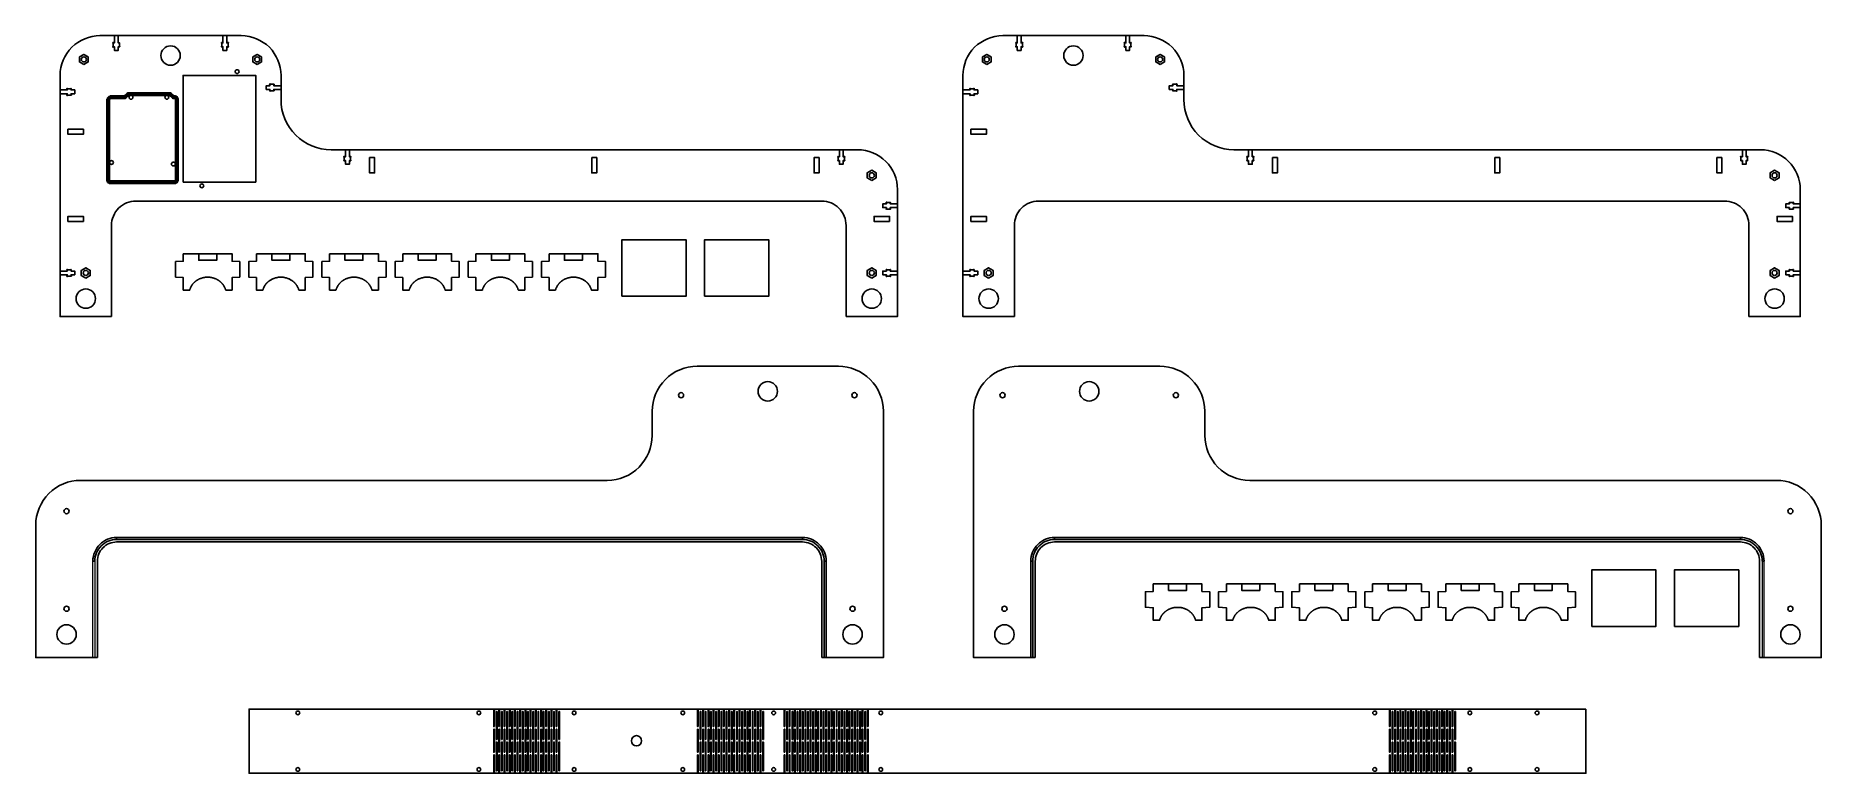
# Model space of a CAD drawing. Header units: millimetres. Extents: x -2835 to -1444, y -2280 to -1706.
import ezdxf

# ---------------------------------------------------------------- set-up
doc = ezdxf.new("R2010")
doc.units = ezdxf.units.MM
doc.header["$MEASUREMENT"] = 0
for name, color, linetype, true_color in [('Cut', 18, 'Continuous', 0x000000), ('InnerCut', 5, 'Continuous', 0x0000ff), ('Layer 01', 40, 'Continuous', 0xffbf00), ('Layer 02', 6, 'Continuous', 0xff00ff), ('Layer 03', 1, 'Continuous', 0xff0000), ('Layer 04', 4, 'Continuous', 0x00ffff), ('lightCut', 22, 'Continuous', 0xc0240f)]:
    doc.layers.add(name, color=color, linetype=linetype, true_color=true_color)
doc.layers.add('Engrave', color=3, linetype='Continuous', lineweight=13, true_color=0x00ff00)

msp = doc.modelspace()

# ---------------------------------------------------------------- linework, layer by layer
at = {"layer": 'Cut'}
for points in [[(-2775.5, -1924.6), (-2815.5, -1924.6), (-2815.5, -1736.8, -0.414214), (-2784.5, -1705.8), (-2674.5, -1705.8, -0.414214), (-2643.5, -1736.8), (-2643.5, -1755.6, 0.414214), (-2604.5, -1794.6), (-2194.5, -1794.6, -0.414214), (-2163.5, -1825.6), (-2163.5, -1924.6), (-2203.5, -1924.6)], [(-2072.5, -1924.6), (-2112.5, -1924.6), (-2112.5, -1736.8, -0.414214), (-2081.5, -1705.8), (-1971.5, -1705.8, -0.414214), (-1940.5, -1736.8), (-1940.5, -1755.6, 0.414214), (-1901.5, -1794.6), (-1491.5, -1794.6, -0.414214), (-1460.5, -1825.6), (-1460.5, -1924.6), (-1500.5, -1924.6)], [(-2203.5, -1924.6), (-2203.5, -1853.6, 0.414214), (-2222.5, -1834.6), (-2756.5, -1834.6, 0.414214), (-2775.5, -1853.6), (-2775.5, -1924.6)], [(-1500.5, -1924.6), (-1500.5, -1853.6, 0.414214), (-1519.5, -1834.6), (-2053.5, -1834.6, 0.414214), (-2072.5, -1853.6), (-2072.5, -1924.6)], [(-2222.5, -2190.1), (-2174.5, -2190.1), (-2174.5, -1998.3, 0.414214), (-2209.5, -1963.3), (-2319.5, -1963.3, 0.414214), (-2354.5, -1998.3), (-2354.5, -2017.1, -0.414214), (-2389.5, -2052.1), (-2799.5, -2052.1, 0.414214), (-2834.5, -2087.1), (-2834.5, -2190.1), (-2786.5, -2190.1)], [(-2056.2, -2190.1), (-2104.2, -2190.1), (-2104.2, -1998.3, -0.414214), (-2069.2, -1963.3), (-1959.2, -1963.3, -0.414214), (-1924.2, -1998.3), (-1924.2, -2017.1, 0.414214), (-1889.2, -2052.1), (-1479.2, -2052.1, -0.414214), (-1444.2, -2087.1), (-1444.2, -2190.1), (-1492.2, -2190.1)], [(-2786.5, -2190.1), (-2786.5, -2115.1, -0.414214), (-2771.5, -2100.1), (-2237.5, -2100.1, -0.414214), (-2222.5, -2115.1), (-2222.5, -2190.1)], [(-1492.2, -2190.1), (-1492.2, -2115.1, 0.414214), (-1507.2, -2100.1), (-2041.2, -2100.1, 0.414214), (-2056.2, -2115.1), (-2056.2, -2190.1)]]:
    msp.add_lwpolyline(points, format="xyb", dxfattribs=at)
msp.add_lwpolyline([(-1627.5, -2230.2), (-1718, -2230.2), (-1773, -2230.2), (-2183, -2230.2), (-2238, -2230.2), (-2256.7, -2230.2), (-2311.7, -2230.2), (-2421.7, -2230.2), (-2476.7, -2230.2), (-2668.4, -2230.2), (-2668.4, -2280.2), (-2476.7, -2280.2), (-2421.7, -2280.2), (-2311.7, -2280.2), (-2256.7, -2280.2), (-2238, -2280.2), (-2183, -2280.2), (-1773, -2280.2), (-1718, -2280.2), (-1627.5, -2280.2), (-1627.5, -2232.7), (-1627.5, -2230.2)], dxfattribs=at)
at = {"layer": 'Engrave'}
for points in [[(-2790, -2115.1), (-2788.5, -2115.1), (-2788.5, -2190.1), (-2790, -2190.1), (-2790, -2115.1)], [(-1488.7, -2115.1), (-1490.2, -2115.1), (-1490.2, -2190.1), (-1488.7, -2190.1), (-1488.7, -2115.1)]]:
    msp.add_lwpolyline(points, dxfattribs=at)
at = {"layer": 'InnerCut'}
for points in [[(-2773.2, -1705.8), (-2773.2, -1711.4), (-2774, -1711.4, 2.414214), (-2774.3, -1711.6), (-2774.3, -1714.1, 2.414214), (-2774, -1714.4), (-2773.2, -1714.4), (-2773.2, -1717.3), (-2770.3, -1717.3), (-2770.3, -1714.4), (-2769.5, -1714.4, 2.414214), (-2769.3, -1714.1), (-2769.3, -1711.6, 2.414214), (-2769.5, -1711.4), (-2770.3, -1711.4), (-2770.3, -1705.8)], [(-2685.8, -1705.8), (-2685.8, -1711.4), (-2685, -1711.4, -2.414214), (-2684.7, -1711.6), (-2684.7, -1714.1, -2.414214), (-2685, -1714.4), (-2685.8, -1714.4), (-2685.8, -1717.3), (-2688.7, -1717.3), (-2688.7, -1714.4), (-2689.5, -1714.4, -2.414214), (-2689.7, -1714.1), (-2689.7, -1711.6, -2.414214), (-2689.5, -1711.4), (-2688.7, -1711.4), (-2688.7, -1705.8)], [(-2070.2, -1705.8), (-2070.2, -1711.4), (-2071, -1711.4, 2.414214), (-2071.2, -1711.6), (-2071.2, -1714.1, 2.414214), (-2071, -1714.4), (-2070.2, -1714.4), (-2070.2, -1717.3), (-2067.3, -1717.3), (-2067.3, -1714.4), (-2066.5, -1714.4, 2.414214), (-2066.2, -1714.1), (-2066.2, -1711.6, 2.414214), (-2066.5, -1711.4), (-2067.3, -1711.4), (-2067.3, -1705.8)], [(-1982.7, -1705.8), (-1982.7, -1711.4), (-1981.9, -1711.4, -2.414214), (-1981.7, -1711.6), (-1981.7, -1714.1, -2.414214), (-1981.9, -1714.4), (-1982.7, -1714.4), (-1982.7, -1717.3), (-1985.6, -1717.3), (-1985.6, -1714.4), (-1986.4, -1714.4, -2.414214), (-1986.7, -1714.1), (-1986.7, -1711.6, -2.414214), (-1986.4, -1711.4), (-1985.6, -1711.4), (-1985.6, -1705.8)], [(-2815.5, -1751), (-2810, -1751), (-2810, -1751.8, 2.414214), (-2809.7, -1752.1), (-2807.2, -1752.1, 2.414214), (-2807, -1751.8), (-2807, -1751), (-2804.1, -1751), (-2804.1, -1748.1), (-2807, -1748.1), (-2807, -1747.3, 2.414214), (-2807.2, -1747.1), (-2809.7, -1747.1, 2.414214), (-2810, -1747.3), (-2810, -1748.1), (-2815.5, -1748.1)], [(-2643.5, -1747.7), (-2649.1, -1747.7), (-2649.1, -1748.5, -2.414214), (-2649.3, -1748.7), (-2651.8, -1748.7, -2.414214), (-2652.1, -1748.5), (-2652.1, -1747.7), (-2655, -1747.7), (-2655, -1744.8), (-2652.1, -1744.8), (-2652.1, -1744, -2.414214), (-2651.8, -1743.7), (-2649.3, -1743.7, -2.414214), (-2649.1, -1744), (-2649.1, -1744.8), (-2643.5, -1744.8)], [(-2112.5, -1751), (-2106.9, -1751), (-2106.9, -1751.8, 2.414214), (-2106.7, -1752.1), (-2104.2, -1752.1, 2.414214), (-2103.9, -1751.8), (-2103.9, -1751), (-2101, -1751), (-2101, -1748.1), (-2103.9, -1748.1), (-2103.9, -1747.3, 2.414214), (-2104.2, -1747.1), (-2106.7, -1747.1, 2.414214), (-2106.9, -1747.3), (-2106.9, -1748.1), (-2112.5, -1748.1)], [(-1940.5, -1747.7), (-1946, -1747.7), (-1946, -1748.5, -2.414214), (-1946.3, -1748.7), (-1948.8, -1748.7, -2.414214), (-1949, -1748.5), (-1949, -1747.7), (-1951.9, -1747.7), (-1951.9, -1744.8), (-1949, -1744.8), (-1949, -1744, -2.414214), (-1948.8, -1743.7), (-1946.3, -1743.7, -2.414214), (-1946, -1744), (-1946, -1744.8), (-1940.5, -1744.8)], [(-2593.2, -1794.6), (-2593.2, -1800.1), (-2594, -1800.1, 2.414214), (-2594.3, -1800.4), (-2594.3, -1802.9, 2.414214), (-2594, -1803.1), (-2593.2, -1803.1), (-2593.2, -1806), (-2590.3, -1806), (-2590.3, -1803.1), (-2589.5, -1803.1, 2.414214), (-2589.3, -1802.9), (-2589.3, -1800.4, 2.414214), (-2589.5, -1800.1), (-2590.3, -1800.1), (-2590.3, -1794.6)], [(-2205.8, -1794.6), (-2205.8, -1800.1), (-2205, -1800.1, -2.414214), (-2204.7, -1800.4), (-2204.7, -1802.9, -2.414214), (-2205, -1803.1), (-2205.8, -1803.1), (-2205.8, -1806), (-2208.7, -1806), (-2208.7, -1803.1), (-2209.5, -1803.1, -2.414214), (-2209.7, -1802.9), (-2209.7, -1800.4, -2.414214), (-2209.5, -1800.1), (-2208.7, -1800.1), (-2208.7, -1794.6)], [(-1890.2, -1794.6), (-1890.2, -1800.1), (-1891, -1800.1, 2.414214), (-1891.2, -1800.4), (-1891.2, -1802.9, 2.414214), (-1891, -1803.1), (-1890.2, -1803.1), (-1890.2, -1806), (-1887.3, -1806), (-1887.3, -1803.1), (-1886.5, -1803.1, 2.414214), (-1886.2, -1802.9), (-1886.2, -1800.4, 2.414214), (-1886.5, -1800.1), (-1887.3, -1800.1), (-1887.3, -1794.6)], [(-1502.7, -1794.6), (-1502.7, -1800.1), (-1501.9, -1800.1, -2.414214), (-1501.7, -1800.4), (-1501.7, -1802.9, -2.414214), (-1501.9, -1803.1), (-1502.7, -1803.1), (-1502.7, -1806), (-1505.6, -1806), (-1505.6, -1803.1), (-1506.4, -1803.1, -2.414214), (-1506.7, -1802.9), (-1506.7, -1800.4, -2.414214), (-1506.4, -1800.1), (-1505.6, -1800.1), (-1505.6, -1794.6)], [(-2163.5, -1839.7), (-2169.1, -1839.7), (-2169.1, -1840.5, -2.414214), (-2169.3, -1840.8), (-2171.8, -1840.8, -2.414214), (-2172.1, -1840.5), (-2172.1, -1839.7), (-2175, -1839.7), (-2175, -1836.8), (-2172.1, -1836.8), (-2172.1, -1836, -2.414214), (-2171.8, -1835.8), (-2169.3, -1835.8, -2.414214), (-2169.1, -1836), (-2169.1, -1836.8), (-2163.5, -1836.8)], [(-1460.5, -1839.7), (-1466, -1839.7), (-1466, -1840.5, -2.414214), (-1466.3, -1840.8), (-1468.8, -1840.8, -2.414214), (-1469, -1840.5), (-1469, -1839.7), (-1471.9, -1839.7), (-1471.9, -1836.8), (-1469, -1836.8), (-1469, -1836, -2.414214), (-1468.8, -1835.8), (-1466.3, -1835.8, -2.414214), (-1466, -1836), (-1466, -1836.8), (-1460.5, -1836.8)], [(-2815.5, -1889.1), (-2810, -1889.1), (-2810, -1888.3, -2.414214), (-2809.7, -1888.1), (-2807.2, -1888.1, -2.414214), (-2807, -1888.3), (-2807, -1889.1), (-2804.1, -1889.1), (-2804.1, -1892), (-2807, -1892), (-2807, -1892.8, -2.414214), (-2807.2, -1893.1), (-2809.7, -1893.1, -2.414214), (-2810, -1892.8), (-2810, -1892), (-2815.5, -1892)], [(-2163.5, -1889.1), (-2169.1, -1889.1), (-2169.1, -1888.3, 2.414214), (-2169.3, -1888.1), (-2171.8, -1888.1, 2.414214), (-2172.1, -1888.3), (-2172.1, -1889.1), (-2175, -1889.1), (-2175, -1892), (-2172.1, -1892), (-2172.1, -1892.8, 2.414214), (-2171.8, -1893.1), (-2169.3, -1893.1, 2.414214), (-2169.1, -1892.8), (-2169.1, -1892), (-2163.5, -1892)], [(-2112.5, -1889.1), (-2106.9, -1889.1), (-2106.9, -1888.3, -2.414214), (-2106.7, -1888.1), (-2104.2, -1888.1, -2.414214), (-2103.9, -1888.3), (-2103.9, -1889.1), (-2101, -1889.1), (-2101, -1892), (-2103.9, -1892), (-2103.9, -1892.8, -2.414214), (-2104.2, -1893.1), (-2106.7, -1893.1, -2.414214), (-2106.9, -1892.8), (-2106.9, -1892), (-2112.5, -1892)], [(-1460.5, -1889.1), (-1466, -1889.1), (-1466, -1888.3, 2.414214), (-1466.3, -1888.1), (-1468.8, -1888.1, 2.414214), (-1469, -1888.3), (-1469, -1889.1), (-1471.9, -1889.1), (-1471.9, -1892), (-1469, -1892), (-1469, -1892.8, 2.414214), (-1468.8, -1893.1), (-1466.3, -1893.1, 2.414214), (-1466, -1892.8), (-1466, -1892), (-1460.5, -1892)]]:
    msp.add_lwpolyline(points, format="xyb", dxfattribs=at)
for points in [[(-2797, -1728.3), (-2793.6, -1726.3), (-2793.6, -1722.4), (-2797, -1720.4), (-2800.5, -1722.4), (-2800.5, -1726.3), (-2797, -1728.3)], [(-2662, -1728.3), (-2658.6, -1726.3), (-2658.6, -1722.4), (-2662, -1720.4), (-2665.5, -1722.4), (-2665.5, -1726.3), (-2662, -1728.3)], [(-2094, -1728.3), (-2090.5, -1726.3), (-2090.5, -1722.4), (-2094, -1720.4), (-2097.4, -1722.4), (-2097.4, -1726.3), (-2094, -1728.3)], [(-1959, -1728.3), (-1955.5, -1726.3), (-1955.5, -1722.4), (-1959, -1720.4), (-1962.4, -1722.4), (-1962.4, -1726.3), (-1959, -1728.3)], [(-2809.4, -1778.7), (-2797.4, -1778.7), (-2797.4, -1782.6), (-2809.4, -1782.6), (-2809.4, -1778.7)], [(-2106.3, -1778.7), (-2094.3, -1778.7), (-2094.3, -1782.6), (-2106.3, -1782.6), (-2106.3, -1778.7)], [(-2574.5, -1800.7), (-2574.5, -1812.7), (-2570.6, -1812.7), (-2570.6, -1800.7), (-2574.5, -1800.7)], [(-2401.5, -1800.7), (-2401.5, -1812.7), (-2397.6, -1812.7), (-2397.6, -1800.7), (-2401.5, -1800.7)], [(-2224.5, -1800.7), (-2224.5, -1812.7), (-2228.4, -1812.7), (-2228.4, -1800.7), (-2224.5, -1800.7)], [(-1871.5, -1800.7), (-1871.5, -1812.7), (-1867.6, -1812.7), (-1867.6, -1800.7), (-1871.5, -1800.7)], [(-1698.4, -1800.7), (-1698.4, -1812.7), (-1694.5, -1812.7), (-1694.5, -1800.7), (-1698.4, -1800.7)], [(-1521.5, -1800.7), (-1521.5, -1812.7), (-1525.4, -1812.7), (-1525.4, -1800.7), (-1521.5, -1800.7)], [(-2183.5, -1818.6), (-2180.1, -1816.6), (-2180.1, -1812.6), (-2183.5, -1810.6), (-2187, -1812.6), (-2187, -1816.6), (-2183.5, -1818.6)], [(-1480.5, -1818.6), (-1477, -1816.6), (-1477, -1812.6), (-1480.5, -1810.6), (-1483.9, -1812.6), (-1483.9, -1816.6), (-1480.5, -1818.6)], [(-2809.4, -1850.5), (-2797.4, -1850.5), (-2797.4, -1846.6), (-2809.4, -1846.6), (-2809.4, -1850.5)], [(-2169.7, -1850.5), (-2181.7, -1850.5), (-2181.7, -1846.6), (-2169.7, -1846.6), (-2169.7, -1850.5)], [(-2106.3, -1850.5), (-2094.3, -1850.5), (-2094.3, -1846.6), (-2106.3, -1846.6), (-2106.3, -1850.5)], [(-1466.6, -1850.5), (-1478.6, -1850.5), (-1478.6, -1846.6), (-1466.6, -1846.6), (-1466.6, -1850.5)], [(-2719.6, -1875.7), (-2681.6, -1875.7), (-2681.6, -1881.5), (-2675.6, -1881.8), (-2675.6, -1893.8), (-2681.6, -1894.2), (-2681.6, -1904), (-2686.6, -1904), (-2686.7, -1903.7), (-2686.7, -1903.5), (-2686.8, -1903.2), (-2686.9, -1903), (-2687, -1902.7), (-2687.1, -1902.5), (-2687.2, -1902.2), (-2687.3, -1902), (-2687.4, -1901.8), (-2687.5, -1901.5), (-2687.7, -1901.3), (-2687.8, -1901), (-2687.9, -1900.8), (-2688.1, -1900.5), (-2688.2, -1900.3), (-2688.4, -1900.1), (-2688.5, -1899.8), (-2688.7, -1899.6), (-2688.9, -1899.4), (-2689.1, -1899.1), (-2689.3, -1898.9), (-2689.5, -1898.7), (-2689.6, -1898.5), (-2689.9, -1898.3), (-2690.1, -1898.1), (-2690.3, -1897.9), (-2690.5, -1897.7), (-2690.7, -1897.5), (-2690.9, -1897.3), (-2691.2, -1897.1), (-2691.4, -1896.9), (-2691.7, -1896.7), (-2691.9, -1896.5), (-2692.2, -1896.4), (-2692.4, -1896.2), (-2692.7, -1896.1), (-2692.9, -1895.9), (-2693.2, -1895.8), (-2693.5, -1895.6), (-2693.7, -1895.5), (-2694, -1895.3), (-2694.3, -1895.2), (-2694.6, -1895.1), (-2694.8, -1895), (-2695.1, -1894.9), (-2695.4, -1894.8), (-2695.7, -1894.7), (-2696, -1894.6), (-2696.3, -1894.5), (-2696.6, -1894.4), (-2696.9, -1894.3), (-2697.1, -1894.3), (-2697.4, -1894.2), (-2697.7, -1894.2), (-2698, -1894.1), (-2698.3, -1894.1), (-2698.6, -1894), (-2698.9, -1894), (-2699.2, -1894), (-2699.5, -1893.9), (-2699.8, -1893.9), (-2700, -1893.9), (-2700.3, -1893.9), (-2700.6, -1893.9), (-2700.9, -1893.9), (-2701.2, -1893.9), (-2701.5, -1893.9), (-2701.7, -1893.9), (-2702, -1894), (-2702.3, -1894), (-2702.6, -1894), (-2702.9, -1894.1), (-2703.2, -1894.1), (-2703.5, -1894.2), (-2703.8, -1894.2), (-2704.1, -1894.3), (-2704.4, -1894.3), (-2704.6, -1894.4), (-2704.9, -1894.5), (-2705.2, -1894.6), (-2705.5, -1894.7), (-2705.8, -1894.8), (-2706.1, -1894.9), (-2706.4, -1895), (-2706.6, -1895.1), (-2706.9, -1895.2), (-2707.2, -1895.3), (-2707.5, -1895.5), (-2707.8, -1895.6), (-2708, -1895.8), (-2708.3, -1895.9), (-2708.5, -1896.1), (-2708.8, -1896.2), (-2709.1, -1896.4), (-2709.3, -1896.5), (-2709.6, -1896.7), (-2709.8, -1896.9), (-2710, -1897.1), (-2710.3, -1897.3), (-2710.5, -1897.5), (-2710.7, -1897.7), (-2710.9, -1897.9), (-2711.2, -1898.1), (-2711.4, -1898.3), (-2711.6, -1898.5), (-2711.8, -1898.7), (-2712, -1898.9), (-2712.1, -1899.1), (-2712.3, -1899.4), (-2712.5, -1899.6), (-2712.7, -1899.8), (-2712.8, -1900.1), (-2713, -1900.3), (-2713.1, -1900.5), (-2713.3, -1900.8), (-2713.4, -1901), (-2713.5, -1901.3), (-2713.7, -1901.5), (-2713.8, -1901.8), (-2713.9, -1902), (-2714, -1902.2), (-2714.1, -1902.5), (-2714.2, -1902.7), (-2714.3, -1903), (-2714.4, -1903.2), (-2714.5, -1903.5), (-2714.5, -1903.7), (-2714.6, -1904), (-2719.6, -1904), (-2719.6, -1894.2), (-2725.6, -1893.8), (-2725.6, -1881.8), (-2719.6, -1881.5), (-2719.6, -1875.7)], [(-2707.6, -1875.7), (-2707.6, -1880.7), (-2693.6, -1880.7), (-2693.6, -1875.7)], [(-2662.6, -1875.7), (-2624.6, -1875.7), (-2624.6, -1881.5), (-2618.6, -1881.8), (-2618.6, -1893.8), (-2624.6, -1894.2), (-2624.6, -1904), (-2629.6, -1904), (-2629.7, -1903.7), (-2629.8, -1903.5), (-2629.9, -1903.2), (-2629.9, -1903), (-2630, -1902.7), (-2630.1, -1902.5), (-2630.2, -1902.2), (-2630.3, -1902), (-2630.5, -1901.8), (-2630.6, -1901.5), (-2630.7, -1901.3), (-2630.8, -1901), (-2631, -1900.8), (-2631.1, -1900.5), (-2631.3, -1900.3), (-2631.4, -1900.1), (-2631.6, -1899.8), (-2631.8, -1899.6), (-2631.9, -1899.4), (-2632.1, -1899.1), (-2632.3, -1898.9), (-2632.5, -1898.7), (-2632.7, -1898.5), (-2632.9, -1898.3), (-2633.1, -1898.1), (-2633.3, -1897.9), (-2633.5, -1897.7), (-2633.7, -1897.5), (-2634, -1897.3), (-2634.2, -1897.1), (-2634.4, -1896.9), (-2634.7, -1896.7), (-2634.9, -1896.5), (-2635.2, -1896.4), (-2635.4, -1896.2), (-2635.7, -1896.1), (-2636, -1895.9), (-2636.2, -1895.8), (-2636.5, -1895.6), (-2636.8, -1895.5), (-2637, -1895.3), (-2637.3, -1895.2), (-2637.6, -1895.1), (-2637.9, -1895), (-2638.2, -1894.9), (-2638.4, -1894.8), (-2638.7, -1894.7), (-2639, -1894.6), (-2639.3, -1894.5), (-2639.6, -1894.4), (-2639.9, -1894.3), (-2640.2, -1894.3), (-2640.5, -1894.2), (-2640.8, -1894.2), (-2641.1, -1894.1), (-2641.3, -1894.1), (-2641.6, -1894), (-2641.9, -1894), (-2642.2, -1894), (-2642.5, -1893.9), (-2642.8, -1893.9), (-2643.1, -1893.9), (-2643.4, -1893.9), (-2643.6, -1893.9), (-2643.9, -1893.9), (-2644.2, -1893.9), (-2644.5, -1893.9), (-2644.8, -1893.9), (-2645.1, -1894), (-2645.4, -1894), (-2645.6, -1894), (-2645.9, -1894.1), (-2646.2, -1894.1), (-2646.5, -1894.2), (-2646.8, -1894.2), (-2647.1, -1894.3), (-2647.4, -1894.3), (-2647.7, -1894.4), (-2648, -1894.5), (-2648.3, -1894.6), (-2648.5, -1894.7), (-2648.8, -1894.8), (-2649.1, -1894.9), (-2649.4, -1895), (-2649.7, -1895.1), (-2650, -1895.2), (-2650.2, -1895.3), (-2650.5, -1895.5), (-2650.8, -1895.6), (-2651.1, -1895.8), (-2651.3, -1895.9), (-2651.6, -1896.1), (-2651.8, -1896.2), (-2652.1, -1896.4), (-2652.3, -1896.5), (-2652.6, -1896.7), (-2652.8, -1896.9), (-2653.1, -1897.1), (-2653.3, -1897.3), (-2653.5, -1897.5), (-2653.8, -1897.7), (-2654, -1897.9), (-2654.2, -1898.1), (-2654.4, -1898.3), (-2654.6, -1898.5), (-2654.8, -1898.7), (-2655, -1898.9), (-2655.2, -1899.1), (-2655.4, -1899.4), (-2655.5, -1899.6), (-2655.7, -1899.8), (-2655.9, -1900.1), (-2656, -1900.3), (-2656.2, -1900.5), (-2656.3, -1900.8), (-2656.5, -1901), (-2656.6, -1901.3), (-2656.7, -1901.5), (-2656.8, -1901.8), (-2656.9, -1902), (-2657.1, -1902.2), (-2657.2, -1902.5), (-2657.2, -1902.7), (-2657.3, -1903), (-2657.4, -1903.2), (-2657.5, -1903.5), (-2657.6, -1903.7), (-2657.6, -1904), (-2662.6, -1904), (-2662.6, -1894.2), (-2668.6, -1893.8), (-2668.6, -1881.8), (-2662.6, -1881.5), (-2662.6, -1875.7)], [(-2650.6, -1875.7), (-2650.6, -1880.7), (-2636.6, -1880.7), (-2636.6, -1875.7)], [(-2605.7, -1875.7), (-2567.7, -1875.7), (-2567.7, -1881.5), (-2561.7, -1881.8), (-2561.7, -1893.8), (-2567.7, -1894.2), (-2567.7, -1904), (-2572.7, -1904), (-2572.7, -1903.7), (-2572.8, -1903.5), (-2572.9, -1903.2), (-2573, -1903), (-2573.1, -1902.7), (-2573.2, -1902.5), (-2573.3, -1902.2), (-2573.4, -1902), (-2573.5, -1901.8), (-2573.6, -1901.5), (-2573.7, -1901.3), (-2573.9, -1901), (-2574, -1900.8), (-2574.1, -1900.5), (-2574.3, -1900.3), (-2574.5, -1900.1), (-2574.6, -1899.8), (-2574.8, -1899.6), (-2575, -1899.4), (-2575.1, -1899.1), (-2575.3, -1898.9), (-2575.5, -1898.7), (-2575.7, -1898.5), (-2575.9, -1898.3), (-2576.1, -1898.1), (-2576.3, -1897.9), (-2576.6, -1897.7), (-2576.8, -1897.5), (-2577, -1897.3), (-2577.2, -1897.1), (-2577.5, -1896.9), (-2577.7, -1896.7), (-2578, -1896.5), (-2578.2, -1896.4), (-2578.5, -1896.2), (-2578.7, -1896.1), (-2579, -1895.9), (-2579.3, -1895.8), (-2579.5, -1895.6), (-2579.8, -1895.5), (-2580.1, -1895.3), (-2580.4, -1895.2), (-2580.6, -1895.1), (-2580.9, -1895), (-2581.2, -1894.9), (-2581.5, -1894.8), (-2581.8, -1894.7), (-2582.1, -1894.6), (-2582.3, -1894.5), (-2582.6, -1894.4), (-2582.9, -1894.3), (-2583.2, -1894.3), (-2583.5, -1894.2), (-2583.8, -1894.2), (-2584.1, -1894.1), (-2584.4, -1894.1), (-2584.7, -1894), (-2585, -1894), (-2585.2, -1894), (-2585.5, -1893.9), (-2585.8, -1893.9), (-2586.1, -1893.9), (-2586.4, -1893.9), (-2586.7, -1893.9), (-2587, -1893.9), (-2587.2, -1893.9), (-2587.5, -1893.9), (-2587.8, -1893.9), (-2588.1, -1894), (-2588.4, -1894), (-2588.7, -1894), (-2589, -1894.1), (-2589.3, -1894.1), (-2589.6, -1894.2), (-2589.8, -1894.2), (-2590.1, -1894.3), (-2590.4, -1894.3), (-2590.7, -1894.4), (-2591, -1894.5), (-2591.3, -1894.6), (-2591.6, -1894.7), (-2591.9, -1894.8), (-2592.2, -1894.9), (-2592.4, -1895), (-2592.7, -1895.1), (-2593, -1895.2), (-2593.3, -1895.3), (-2593.5, -1895.5), (-2593.8, -1895.6), (-2594.1, -1895.8), (-2594.4, -1895.9), (-2594.6, -1896.1), (-2594.9, -1896.2), (-2595.1, -1896.4), (-2595.4, -1896.5), (-2595.6, -1896.7), (-2595.9, -1896.9), (-2596.1, -1897.1), (-2596.3, -1897.3), (-2596.6, -1897.5), (-2596.8, -1897.7), (-2597, -1897.9), (-2597.2, -1898.1), (-2597.4, -1898.3), (-2597.6, -1898.5), (-2597.8, -1898.7), (-2598, -1898.9), (-2598.2, -1899.1), (-2598.4, -1899.4), (-2598.6, -1899.6), (-2598.7, -1899.8), (-2598.9, -1900.1), (-2599.1, -1900.3), (-2599.2, -1900.5), (-2599.3, -1900.8), (-2599.5, -1901), (-2599.6, -1901.3), (-2599.7, -1901.5), (-2599.9, -1901.8), (-2600, -1902), (-2600.1, -1902.2), (-2600.2, -1902.5), (-2600.3, -1902.7), (-2600.4, -1903), (-2600.5, -1903.2), (-2600.5, -1903.5), (-2600.6, -1903.7), (-2600.7, -1904), (-2605.7, -1904), (-2605.7, -1894.2), (-2611.7, -1893.8), (-2611.7, -1881.8), (-2605.7, -1881.5), (-2605.7, -1875.7)], [(-2593.7, -1875.7), (-2593.7, -1880.7), (-2579.7, -1880.7), (-2579.7, -1875.7)], [(-2548.7, -1875.7), (-2510.7, -1875.7), (-2510.7, -1881.5), (-2504.7, -1881.8), (-2504.7, -1893.8), (-2510.7, -1894.2), (-2510.7, -1904), (-2515.7, -1904), (-2515.8, -1903.7), (-2515.8, -1903.5), (-2515.9, -1903.2), (-2516, -1903), (-2516.1, -1902.7), (-2516.2, -1902.5), (-2516.3, -1902.2), (-2516.4, -1902), (-2516.5, -1901.8), (-2516.6, -1901.5), (-2516.8, -1901.3), (-2516.9, -1901), (-2517, -1900.8), (-2517.2, -1900.5), (-2517.3, -1900.3), (-2517.5, -1900.1), (-2517.7, -1899.8), (-2517.8, -1899.6), (-2518, -1899.4), (-2518.2, -1899.1), (-2518.4, -1898.9), (-2518.6, -1898.7), (-2518.8, -1898.5), (-2519, -1898.3), (-2519.2, -1898.1), (-2519.4, -1897.9), (-2519.6, -1897.7), (-2519.8, -1897.5), (-2520, -1897.3), (-2520.3, -1897.1), (-2520.5, -1896.9), (-2520.8, -1896.7), (-2521, -1896.5), (-2521.3, -1896.4), (-2521.5, -1896.2), (-2521.8, -1896.1), (-2522, -1895.9), (-2522.3, -1895.8), (-2522.6, -1895.6), (-2522.8, -1895.5), (-2523.1, -1895.3), (-2523.4, -1895.2), (-2523.7, -1895.1), (-2523.9, -1895), (-2524.2, -1894.9), (-2524.5, -1894.8), (-2524.8, -1894.7), (-2525.1, -1894.6), (-2525.4, -1894.5), (-2525.7, -1894.4), (-2526, -1894.3), (-2526.2, -1894.3), (-2526.5, -1894.2), (-2526.8, -1894.2), (-2527.1, -1894.1), (-2527.4, -1894.1), (-2527.7, -1894), (-2528, -1894), (-2528.3, -1894), (-2528.6, -1893.9), (-2528.9, -1893.9), (-2529.1, -1893.9), (-2529.4, -1893.9), (-2529.7, -1893.9), (-2530, -1893.9), (-2530.3, -1893.9), (-2530.6, -1893.9), (-2530.9, -1893.9), (-2531.1, -1894), (-2531.4, -1894), (-2531.7, -1894), (-2532, -1894.1), (-2532.3, -1894.1), (-2532.6, -1894.2), (-2532.9, -1894.2), (-2533.2, -1894.3), (-2533.5, -1894.3), (-2533.8, -1894.4), (-2534, -1894.5), (-2534.3, -1894.6), (-2534.6, -1894.7), (-2534.9, -1894.8), (-2535.2, -1894.9), (-2535.5, -1895), (-2535.8, -1895.1), (-2536, -1895.2), (-2536.3, -1895.3), (-2536.6, -1895.5), (-2536.9, -1895.6), (-2537.1, -1895.8), (-2537.4, -1895.9), (-2537.7, -1896.1), (-2537.9, -1896.2), (-2538.2, -1896.4), (-2538.4, -1896.5), (-2538.7, -1896.7), (-2538.9, -1896.9), (-2539.1, -1897.1), (-2539.4, -1897.3), (-2539.6, -1897.5), (-2539.8, -1897.7), (-2540, -1897.9), (-2540.3, -1898.1), (-2540.5, -1898.3), (-2540.7, -1898.5), (-2540.9, -1898.7), (-2541.1, -1898.9), (-2541.2, -1899.1), (-2541.4, -1899.4), (-2541.6, -1899.6), (-2541.8, -1899.8), (-2541.9, -1900.1), (-2542.1, -1900.3), (-2542.2, -1900.5), (-2542.4, -1900.8), (-2542.5, -1901), (-2542.7, -1901.3), (-2542.8, -1901.5), (-2542.9, -1901.8), (-2543, -1902), (-2543.1, -1902.2), (-2543.2, -1902.5), (-2543.3, -1902.7), (-2543.4, -1903), (-2543.5, -1903.2), (-2543.6, -1903.5), (-2543.6, -1903.7), (-2543.7, -1904), (-2548.7, -1904), (-2548.7, -1894.2), (-2554.7, -1893.8), (-2554.7, -1881.8), (-2548.7, -1881.5), (-2548.7, -1875.7)], [(-2536.7, -1875.7), (-2536.7, -1880.7), (-2522.7, -1880.7), (-2522.7, -1875.7)], [(-2491.7, -1875.7), (-2453.7, -1875.7), (-2453.7, -1881.5), (-2447.7, -1881.8), (-2447.7, -1893.8), (-2453.7, -1894.2), (-2453.7, -1904), (-2458.7, -1904), (-2458.8, -1903.7), (-2458.9, -1903.5), (-2459, -1903.2), (-2459, -1903), (-2459.1, -1902.7), (-2459.2, -1902.5), (-2459.3, -1902.2), (-2459.4, -1902), (-2459.6, -1901.8), (-2459.7, -1901.5), (-2459.8, -1901.3), (-2459.9, -1901), (-2460.1, -1900.8), (-2460.2, -1900.5), (-2460.4, -1900.3), (-2460.5, -1900.1), (-2460.7, -1899.8), (-2460.9, -1899.6), (-2461, -1899.4), (-2461.2, -1899.1), (-2461.4, -1898.9), (-2461.6, -1898.7), (-2461.8, -1898.5), (-2462, -1898.3), (-2462.2, -1898.1), (-2462.4, -1897.9), (-2462.6, -1897.7), (-2462.9, -1897.5), (-2463.1, -1897.3), (-2463.3, -1897.1), (-2463.6, -1896.9), (-2463.8, -1896.7), (-2464, -1896.5), (-2464.3, -1896.4), (-2464.5, -1896.2), (-2464.8, -1896.1), (-2465.1, -1895.9), (-2465.3, -1895.8), (-2465.6, -1895.6), (-2465.9, -1895.5), (-2466.1, -1895.3), (-2466.4, -1895.2), (-2466.7, -1895.1), (-2467, -1895), (-2467.3, -1894.9), (-2467.6, -1894.8), (-2467.8, -1894.7), (-2468.1, -1894.6), (-2468.4, -1894.5), (-2468.7, -1894.4), (-2469, -1894.3), (-2469.3, -1894.3), (-2469.6, -1894.2), (-2469.9, -1894.2), (-2470.2, -1894.1), (-2470.4, -1894.1), (-2470.7, -1894), (-2471, -1894), (-2471.3, -1894), (-2471.6, -1893.9), (-2471.9, -1893.9), (-2472.2, -1893.9), (-2472.5, -1893.9), (-2472.7, -1893.9), (-2473, -1893.9), (-2473.3, -1893.9), (-2473.6, -1893.9), (-2473.9, -1893.9), (-2474.2, -1894), (-2474.5, -1894), (-2474.8, -1894), (-2475, -1894.1), (-2475.3, -1894.1), (-2475.6, -1894.2), (-2475.9, -1894.2), (-2476.2, -1894.3), (-2476.5, -1894.3), (-2476.8, -1894.4), (-2477.1, -1894.5), (-2477.4, -1894.6), (-2477.7, -1894.7), (-2477.9, -1894.8), (-2478.2, -1894.9), (-2478.5, -1895), (-2478.8, -1895.1), (-2479.1, -1895.2), (-2479.3, -1895.3), (-2479.6, -1895.5), (-2479.9, -1895.6), (-2480.2, -1895.8), (-2480.4, -1895.9), (-2480.7, -1896.1), (-2480.9, -1896.2), (-2481.2, -1896.4), (-2481.4, -1896.5), (-2481.7, -1896.7), (-2481.9, -1896.9), (-2482.2, -1897.1), (-2482.4, -1897.3), (-2482.6, -1897.5), (-2482.9, -1897.7), (-2483.1, -1897.9), (-2483.3, -1898.1), (-2483.5, -1898.3), (-2483.7, -1898.5), (-2483.9, -1898.7), (-2484.1, -1898.9), (-2484.3, -1899.1), (-2484.5, -1899.4), (-2484.6, -1899.6), (-2484.8, -1899.8), (-2485, -1900.1), (-2485.1, -1900.3), (-2485.3, -1900.5), (-2485.4, -1900.8), (-2485.6, -1901), (-2485.7, -1901.3), (-2485.8, -1901.5), (-2485.9, -1901.8), (-2486, -1902), (-2486.2, -1902.2), (-2486.3, -1902.5), (-2486.4, -1902.7), (-2486.4, -1903), (-2486.5, -1903.2), (-2486.6, -1903.5), (-2486.7, -1903.7), (-2486.7, -1904), (-2491.7, -1904), (-2491.7, -1894.2), (-2497.7, -1893.8), (-2497.7, -1881.8), (-2491.7, -1881.5), (-2491.7, -1875.7)], [(-2479.7, -1875.7), (-2479.7, -1880.7), (-2465.7, -1880.7), (-2465.7, -1875.7)], [(-2434.8, -1875.7), (-2396.8, -1875.7), (-2396.8, -1881.5), (-2390.8, -1881.8), (-2390.8, -1893.8), (-2396.8, -1894.2), (-2396.8, -1904), (-2401.8, -1904), (-2401.8, -1903.7), (-2401.9, -1903.5), (-2402, -1903.2), (-2402.1, -1903), (-2402.2, -1902.7), (-2402.3, -1902.5), (-2402.4, -1902.2), (-2402.5, -1902), (-2402.6, -1901.8), (-2402.7, -1901.5), (-2402.8, -1901.3), (-2403, -1901), (-2403.1, -1900.8), (-2403.3, -1900.5), (-2403.4, -1900.3), (-2403.6, -1900.1), (-2403.7, -1899.8), (-2403.9, -1899.6), (-2404.1, -1899.4), (-2404.2, -1899.1), (-2404.4, -1898.9), (-2404.6, -1898.7), (-2404.8, -1898.5), (-2405, -1898.3), (-2405.2, -1898.1), (-2405.4, -1897.9), (-2405.7, -1897.7), (-2405.9, -1897.5), (-2406.1, -1897.3), (-2406.4, -1897.1), (-2406.6, -1896.9), (-2406.8, -1896.7), (-2407.1, -1896.5), (-2407.3, -1896.4), (-2407.6, -1896.2), (-2407.8, -1896.1), (-2408.1, -1895.9), (-2408.4, -1895.8), (-2408.6, -1895.6), (-2408.9, -1895.5), (-2409.2, -1895.3), (-2409.5, -1895.2), (-2409.7, -1895.1), (-2410, -1895), (-2410.3, -1894.9), (-2410.6, -1894.8), (-2410.9, -1894.7), (-2411.2, -1894.6), (-2411.4, -1894.5), (-2411.7, -1894.4), (-2412, -1894.3), (-2412.3, -1894.3), (-2412.6, -1894.2), (-2412.9, -1894.2), (-2413.2, -1894.1), (-2413.5, -1894.1), (-2413.8, -1894), (-2414.1, -1894), (-2414.4, -1894), (-2414.6, -1893.9), (-2414.9, -1893.9), (-2415.2, -1893.9), (-2415.5, -1893.9), (-2415.8, -1893.9), (-2416.1, -1893.9), (-2416.3, -1893.9), (-2416.6, -1893.9), (-2416.9, -1893.9), (-2417.2, -1894), (-2417.5, -1894), (-2417.8, -1894), (-2418.1, -1894.1), (-2418.4, -1894.1), (-2418.7, -1894.2), (-2419, -1894.2), (-2419.2, -1894.3), (-2419.5, -1894.3), (-2419.8, -1894.4), (-2420.1, -1894.5), (-2420.4, -1894.6), (-2420.7, -1894.7), (-2421, -1894.8), (-2421.3, -1894.9), (-2421.5, -1895), (-2421.8, -1895.1), (-2422.1, -1895.2), (-2422.4, -1895.3), (-2422.7, -1895.5), (-2422.9, -1895.6), (-2423.2, -1895.8), (-2423.5, -1895.9), (-2423.7, -1896.1), (-2424, -1896.2), (-2424.2, -1896.4), (-2424.5, -1896.5), (-2424.7, -1896.7), (-2425, -1896.9), (-2425.2, -1897.1), (-2425.4, -1897.3), (-2425.7, -1897.5), (-2425.9, -1897.7), (-2426.1, -1897.9), (-2426.3, -1898.1), (-2426.5, -1898.3), (-2426.7, -1898.5), (-2426.9, -1898.7), (-2427.1, -1898.9), (-2427.3, -1899.1), (-2427.5, -1899.4), (-2427.7, -1899.6), (-2427.8, -1899.8), (-2428, -1900.1), (-2428.2, -1900.3), (-2428.3, -1900.5), (-2428.5, -1900.8), (-2428.6, -1901), (-2428.7, -1901.3), (-2428.8, -1901.5), (-2429, -1901.8), (-2429.1, -1902), (-2429.2, -1902.2), (-2429.3, -1902.5), (-2429.4, -1902.7), (-2429.5, -1903), (-2429.6, -1903.2), (-2429.6, -1903.5), (-2429.7, -1903.7), (-2429.8, -1904), (-2434.8, -1904), (-2434.8, -1894.2), (-2440.8, -1893.8), (-2440.8, -1881.8), (-2434.8, -1881.5), (-2434.8, -1875.7)], [(-2422.8, -1875.7), (-2422.8, -1880.7), (-2408.8, -1880.7), (-2408.8, -1875.7)], [(-2378.1, -1908.7), (-2328.1, -1908.7), (-2328.1, -1864.7), (-2378.1, -1864.7), (-2378.1, -1908.7)], [(-2313.7, -1908.7), (-2263.7, -1908.7), (-2263.7, -1864.7), (-2313.7, -1864.7), (-2313.7, -1908.7)], [(-2795.5, -1894.6), (-2792.1, -1892.6), (-2792.1, -1888.6), (-2795.5, -1886.6), (-2799, -1888.6), (-2799, -1892.6), (-2795.5, -1894.6)], [(-2183.5, -1894.6), (-2180.1, -1892.6), (-2180.1, -1888.6), (-2183.5, -1886.6), (-2187, -1888.6), (-2187, -1892.6), (-2183.5, -1894.6)], [(-2092.5, -1894.6), (-2089, -1892.6), (-2089, -1888.6), (-2092.5, -1886.6), (-2095.9, -1888.6), (-2095.9, -1892.6), (-2092.5, -1894.6)], [(-1480.5, -1894.6), (-1477, -1892.6), (-1477, -1888.6), (-1480.5, -1886.6), (-1483.9, -1888.6), (-1483.9, -1892.6), (-1480.5, -1894.6)], [(-1622.9, -2165.8), (-1572.9, -2165.8), (-1572.9, -2121.8), (-1622.9, -2121.8), (-1622.9, -2165.8)], [(-1558.5, -2165.8), (-1508.5, -2165.8), (-1508.5, -2121.8), (-1558.5, -2121.8), (-1558.5, -2165.8)], [(-1964.4, -2132.8), (-1926.4, -2132.8), (-1926.4, -2138.6), (-1920.4, -2138.9), (-1920.4, -2150.9), (-1926.4, -2151.3), (-1926.4, -2161.1), (-1931.4, -2161.1), (-1931.5, -2160.8), (-1931.5, -2160.6), (-1931.6, -2160.3), (-1931.7, -2160.1), (-1931.8, -2159.8), (-1931.9, -2159.6), (-1932, -2159.3), (-1932.1, -2159.1), (-1932.2, -2158.8), (-1932.3, -2158.6), (-1932.5, -2158.3), (-1932.6, -2158.1), (-1932.7, -2157.9), (-1932.9, -2157.6), (-1933, -2157.4), (-1933.2, -2157.2), (-1933.3, -2156.9), (-1933.5, -2156.7), (-1933.7, -2156.5), (-1933.9, -2156.2), (-1934.1, -2156), (-1934.2, -2155.8), (-1934.4, -2155.6), (-1934.6, -2155.4), (-1934.9, -2155.2), (-1935.1, -2154.9), (-1935.3, -2154.7), (-1935.5, -2154.5), (-1935.7, -2154.4), (-1936, -2154.2), (-1936.2, -2154), (-1936.4, -2153.8), (-1936.7, -2153.6), (-1936.9, -2153.5), (-1937.2, -2153.3), (-1937.5, -2153.1), (-1937.7, -2153), (-1938, -2152.8), (-1938.3, -2152.7), (-1938.5, -2152.6), (-1938.8, -2152.4), (-1939.1, -2152.3), (-1939.4, -2152.2), (-1939.6, -2152.1), (-1939.9, -2152), (-1940.2, -2151.9), (-1940.5, -2151.8), (-1940.8, -2151.7), (-1941.1, -2151.6), (-1941.4, -2151.5), (-1941.6, -2151.4), (-1941.9, -2151.4), (-1942.2, -2151.3), (-1942.5, -2151.2), (-1942.8, -2151.2), (-1943.1, -2151.2), (-1943.4, -2151.1), (-1943.7, -2151.1), (-1944, -2151.1), (-1944.3, -2151), (-1944.5, -2151), (-1944.8, -2151), (-1945.1, -2151), (-1945.4, -2151), (-1945.7, -2151), (-1946, -2151), (-1946.2, -2151), (-1946.5, -2151), (-1946.8, -2151.1), (-1947.1, -2151.1), (-1947.4, -2151.1), (-1947.7, -2151.2), (-1948, -2151.2), (-1948.3, -2151.2), (-1948.6, -2151.3), (-1948.9, -2151.4), (-1949.1, -2151.4), (-1949.4, -2151.5), (-1949.7, -2151.6), (-1950, -2151.7), (-1950.3, -2151.8), (-1950.6, -2151.9), (-1950.9, -2152), (-1951.2, -2152.1), (-1951.4, -2152.2), (-1951.7, -2152.3), (-1952, -2152.4), (-1952.3, -2152.6), (-1952.5, -2152.7), (-1952.8, -2152.8), (-1953.1, -2153), (-1953.3, -2153.1), (-1953.6, -2153.3), (-1953.8, -2153.5), (-1954.1, -2153.6), (-1954.3, -2153.8), (-1954.6, -2154), (-1954.8, -2154.2), (-1955.1, -2154.4), (-1955.3, -2154.5), (-1955.5, -2154.7), (-1955.7, -2154.9), (-1955.9, -2155.2), (-1956.2, -2155.4), (-1956.4, -2155.6), (-1956.6, -2155.8), (-1956.7, -2156), (-1956.9, -2156.2), (-1957.1, -2156.5), (-1957.3, -2156.7), (-1957.5, -2156.9), (-1957.6, -2157.2), (-1957.8, -2157.4), (-1957.9, -2157.6), (-1958.1, -2157.9), (-1958.2, -2158.1), (-1958.3, -2158.3), (-1958.5, -2158.6), (-1958.6, -2158.8), (-1958.7, -2159.1), (-1958.8, -2159.3), (-1958.9, -2159.6), (-1959, -2159.8), (-1959.1, -2160.1), (-1959.2, -2160.3), (-1959.3, -2160.6), (-1959.3, -2160.8), (-1959.4, -2161.1), (-1964.4, -2161.1), (-1964.4, -2151.3), (-1970.4, -2150.9), (-1970.4, -2138.9), (-1964.4, -2138.6), (-1964.4, -2132.8)], [(-1952.4, -2132.8), (-1952.4, -2137.8), (-1938.4, -2137.8), (-1938.4, -2132.8)], [(-1907.4, -2132.8), (-1869.4, -2132.8), (-1869.4, -2138.6), (-1863.4, -2138.9), (-1863.4, -2150.9), (-1869.4, -2151.3), (-1869.4, -2161.1), (-1874.4, -2161.1), (-1874.5, -2160.8), (-1874.6, -2160.6), (-1874.6, -2160.3), (-1874.7, -2160.1), (-1874.8, -2159.8), (-1874.9, -2159.6), (-1875, -2159.3), (-1875.1, -2159.1), (-1875.2, -2158.8), (-1875.4, -2158.6), (-1875.5, -2158.3), (-1875.6, -2158.1), (-1875.8, -2157.9), (-1875.9, -2157.6), (-1876.1, -2157.4), (-1876.2, -2157.2), (-1876.4, -2156.9), (-1876.5, -2156.7), (-1876.7, -2156.5), (-1876.9, -2156.2), (-1877.1, -2156), (-1877.3, -2155.8), (-1877.5, -2155.6), (-1877.7, -2155.4), (-1877.9, -2155.2), (-1878.1, -2154.9), (-1878.3, -2154.7), (-1878.5, -2154.5), (-1878.8, -2154.4), (-1879, -2154.2), (-1879.2, -2154), (-1879.5, -2153.8), (-1879.7, -2153.6), (-1880, -2153.5), (-1880.2, -2153.3), (-1880.5, -2153.1), (-1880.8, -2153), (-1881, -2152.8), (-1881.3, -2152.7), (-1881.6, -2152.6), (-1881.8, -2152.4), (-1882.1, -2152.3), (-1882.4, -2152.2), (-1882.7, -2152.1), (-1883, -2152), (-1883.2, -2151.9), (-1883.5, -2151.8), (-1883.8, -2151.7), (-1884.1, -2151.6), (-1884.4, -2151.5), (-1884.7, -2151.4), (-1885, -2151.4), (-1885.3, -2151.3), (-1885.6, -2151.2), (-1885.8, -2151.2), (-1886.1, -2151.2), (-1886.4, -2151.1), (-1886.7, -2151.1), (-1887, -2151.1), (-1887.3, -2151), (-1887.6, -2151), (-1887.9, -2151), (-1888.1, -2151), (-1888.4, -2151), (-1888.7, -2151), (-1889, -2151), (-1889.3, -2151), (-1889.6, -2151), (-1889.9, -2151.1), (-1890.1, -2151.1), (-1890.4, -2151.1), (-1890.7, -2151.2), (-1891, -2151.2), (-1891.3, -2151.2), (-1891.6, -2151.3), (-1891.9, -2151.4), (-1892.2, -2151.4), (-1892.5, -2151.5), (-1892.8, -2151.6), (-1893.1, -2151.7), (-1893.3, -2151.8), (-1893.6, -2151.9), (-1893.9, -2152), (-1894.2, -2152.1), (-1894.5, -2152.2), (-1894.8, -2152.3), (-1895, -2152.4), (-1895.3, -2152.6), (-1895.6, -2152.7), (-1895.8, -2152.8), (-1896.1, -2153), (-1896.4, -2153.1), (-1896.6, -2153.3), (-1896.9, -2153.5), (-1897.1, -2153.6), (-1897.4, -2153.8), (-1897.6, -2154), (-1897.9, -2154.2), (-1898.1, -2154.4), (-1898.3, -2154.5), (-1898.5, -2154.7), (-1898.8, -2154.9), (-1899, -2155.2), (-1899.2, -2155.4), (-1899.4, -2155.6), (-1899.6, -2155.8), (-1899.8, -2156), (-1900, -2156.2), (-1900.1, -2156.5), (-1900.3, -2156.7), (-1900.5, -2156.9), (-1900.7, -2157.2), (-1900.8, -2157.4), (-1901, -2157.6), (-1901.1, -2157.9), (-1901.2, -2158.1), (-1901.4, -2158.3), (-1901.5, -2158.6), (-1901.6, -2158.8), (-1901.7, -2159.1), (-1901.8, -2159.3), (-1901.9, -2159.6), (-1902, -2159.8), (-1902.1, -2160.1), (-1902.2, -2160.3), (-1902.3, -2160.6), (-1902.4, -2160.8), (-1902.4, -2161.1), (-1907.4, -2161.1), (-1907.4, -2151.3), (-1913.4, -2150.9), (-1913.4, -2138.9), (-1907.4, -2138.6), (-1907.4, -2132.8)], [(-1895.4, -2132.8), (-1895.4, -2137.8), (-1881.4, -2137.8), (-1881.4, -2132.8)], [(-1850.5, -2132.8), (-1812.5, -2132.8), (-1812.5, -2138.6), (-1806.5, -2138.9), (-1806.5, -2150.9), (-1812.5, -2151.3), (-1812.5, -2161.1), (-1817.5, -2161.1), (-1817.5, -2160.8), (-1817.6, -2160.6), (-1817.7, -2160.3), (-1817.8, -2160.1), (-1817.9, -2159.8), (-1818, -2159.6), (-1818.1, -2159.3), (-1818.2, -2159.1), (-1818.3, -2158.8), (-1818.4, -2158.6), (-1818.5, -2158.3), (-1818.7, -2158.1), (-1818.8, -2157.9), (-1818.9, -2157.6), (-1819.1, -2157.4), (-1819.2, -2157.2), (-1819.4, -2156.9), (-1819.6, -2156.7), (-1819.8, -2156.5), (-1819.9, -2156.2), (-1820.1, -2156), (-1820.3, -2155.8), (-1820.5, -2155.6), (-1820.7, -2155.4), (-1820.9, -2155.2), (-1821.1, -2154.9), (-1821.4, -2154.7), (-1821.6, -2154.5), (-1821.8, -2154.4), (-1822, -2154.2), (-1822.3, -2154), (-1822.5, -2153.8), (-1822.8, -2153.6), (-1823, -2153.5), (-1823.3, -2153.3), (-1823.5, -2153.1), (-1823.8, -2153), (-1824.1, -2152.8), (-1824.3, -2152.7), (-1824.6, -2152.6), (-1824.9, -2152.4), (-1825.1, -2152.3), (-1825.4, -2152.2), (-1825.7, -2152.1), (-1826, -2152), (-1826.3, -2151.9), (-1826.6, -2151.8), (-1826.8, -2151.7), (-1827.1, -2151.6), (-1827.4, -2151.5), (-1827.7, -2151.4), (-1828, -2151.4), (-1828.3, -2151.3), (-1828.6, -2151.2), (-1828.9, -2151.2), (-1829.2, -2151.2), (-1829.5, -2151.1), (-1829.8, -2151.1), (-1830, -2151.1), (-1830.3, -2151), (-1830.6, -2151), (-1830.9, -2151), (-1831.2, -2151), (-1831.5, -2151), (-1831.8, -2151), (-1832, -2151), (-1832.3, -2151), (-1832.6, -2151), (-1832.9, -2151.1), (-1833.2, -2151.1), (-1833.5, -2151.1), (-1833.8, -2151.2), (-1834.1, -2151.2), (-1834.3, -2151.2), (-1834.6, -2151.3), (-1834.9, -2151.4), (-1835.2, -2151.4), (-1835.5, -2151.5), (-1835.8, -2151.6), (-1836.1, -2151.7), (-1836.4, -2151.8), (-1836.7, -2151.9), (-1836.9, -2152), (-1837.2, -2152.1), (-1837.5, -2152.2), (-1837.8, -2152.3), (-1838.1, -2152.4), (-1838.3, -2152.6), (-1838.6, -2152.7), (-1838.9, -2152.8), (-1839.1, -2153), (-1839.4, -2153.1), (-1839.7, -2153.3), (-1839.9, -2153.5), (-1840.2, -2153.6), (-1840.4, -2153.8), (-1840.7, -2154), (-1840.9, -2154.2), (-1841.1, -2154.4), (-1841.4, -2154.5), (-1841.6, -2154.7), (-1841.8, -2154.9), (-1842, -2155.2), (-1842.2, -2155.4), (-1842.4, -2155.6), (-1842.6, -2155.8), (-1842.8, -2156), (-1843, -2156.2), (-1843.2, -2156.5), (-1843.4, -2156.7), (-1843.5, -2156.9), (-1843.7, -2157.2), (-1843.8, -2157.4), (-1844, -2157.6), (-1844.1, -2157.9), (-1844.3, -2158.1), (-1844.4, -2158.3), (-1844.5, -2158.6), (-1844.7, -2158.8), (-1844.8, -2159.1), (-1844.9, -2159.3), (-1845, -2159.6), (-1845.1, -2159.8), (-1845.2, -2160.1), (-1845.3, -2160.3), (-1845.3, -2160.6), (-1845.4, -2160.8), (-1845.5, -2161.1), (-1850.5, -2161.1), (-1850.5, -2151.3), (-1856.5, -2150.9), (-1856.5, -2138.9), (-1850.5, -2138.6), (-1850.5, -2132.8)], [(-1838.5, -2132.8), (-1838.5, -2137.8), (-1824.5, -2137.8), (-1824.5, -2132.8)], [(-1793.5, -2132.8), (-1755.5, -2132.8), (-1755.5, -2138.6), (-1749.5, -2138.9), (-1749.5, -2150.9), (-1755.5, -2151.3), (-1755.5, -2161.1), (-1760.5, -2161.1), (-1760.6, -2160.8), (-1760.6, -2160.6), (-1760.7, -2160.3), (-1760.8, -2160.1), (-1760.9, -2159.8), (-1761, -2159.6), (-1761.1, -2159.3), (-1761.2, -2159.1), (-1761.3, -2158.8), (-1761.4, -2158.6), (-1761.6, -2158.3), (-1761.7, -2158.1), (-1761.8, -2157.9), (-1762, -2157.6), (-1762.1, -2157.4), (-1762.3, -2157.2), (-1762.4, -2156.9), (-1762.6, -2156.7), (-1762.8, -2156.5), (-1763, -2156.2), (-1763.2, -2156), (-1763.3, -2155.8), (-1763.5, -2155.6), (-1763.7, -2155.4), (-1764, -2155.2), (-1764.2, -2154.9), (-1764.4, -2154.7), (-1764.6, -2154.5), (-1764.8, -2154.4), (-1765.1, -2154.2), (-1765.3, -2154), (-1765.6, -2153.8), (-1765.8, -2153.6), (-1766.1, -2153.5), (-1766.3, -2153.3), (-1766.6, -2153.1), (-1766.8, -2153), (-1767.1, -2152.8), (-1767.4, -2152.7), (-1767.6, -2152.6), (-1767.9, -2152.4), (-1768.2, -2152.3), (-1768.5, -2152.2), (-1768.7, -2152.1), (-1769, -2152), (-1769.3, -2151.9), (-1769.6, -2151.8), (-1769.9, -2151.7), (-1770.2, -2151.6), (-1770.5, -2151.5), (-1770.8, -2151.4), (-1771, -2151.4), (-1771.3, -2151.3), (-1771.6, -2151.2), (-1771.9, -2151.2), (-1772.2, -2151.2), (-1772.5, -2151.1), (-1772.8, -2151.1), (-1773.1, -2151.1), (-1773.4, -2151), (-1773.6, -2151), (-1773.9, -2151), (-1774.2, -2151), (-1774.5, -2151), (-1774.8, -2151), (-1775.1, -2151), (-1775.4, -2151), (-1775.6, -2151), (-1775.9, -2151.1), (-1776.2, -2151.1), (-1776.5, -2151.1), (-1776.8, -2151.2), (-1777.1, -2151.2), (-1777.4, -2151.2), (-1777.7, -2151.3), (-1778, -2151.4), (-1778.3, -2151.4), (-1778.5, -2151.5), (-1778.8, -2151.6), (-1779.1, -2151.7), (-1779.4, -2151.8), (-1779.7, -2151.9), (-1780, -2152), (-1780.3, -2152.1), (-1780.5, -2152.2), (-1780.8, -2152.3), (-1781.1, -2152.4), (-1781.4, -2152.6), (-1781.6, -2152.7), (-1781.9, -2152.8), (-1782.2, -2153), (-1782.4, -2153.1), (-1782.7, -2153.3), (-1783, -2153.5), (-1783.2, -2153.6), (-1783.5, -2153.8), (-1783.7, -2154), (-1783.9, -2154.2), (-1784.2, -2154.4), (-1784.4, -2154.5), (-1784.6, -2154.7), (-1784.8, -2154.9), (-1785, -2155.2), (-1785.3, -2155.4), (-1785.5, -2155.6), (-1785.7, -2155.8), (-1785.8, -2156), (-1786, -2156.2), (-1786.2, -2156.5), (-1786.4, -2156.7), (-1786.6, -2156.9), (-1786.7, -2157.2), (-1786.9, -2157.4), (-1787, -2157.6), (-1787.2, -2157.9), (-1787.3, -2158.1), (-1787.4, -2158.3), (-1787.6, -2158.6), (-1787.7, -2158.8), (-1787.8, -2159.1), (-1787.9, -2159.3), (-1788, -2159.6), (-1788.1, -2159.8), (-1788.2, -2160.1), (-1788.3, -2160.3), (-1788.4, -2160.6), (-1788.4, -2160.8), (-1788.5, -2161.1), (-1793.5, -2161.1), (-1793.5, -2151.3), (-1799.5, -2150.9), (-1799.5, -2138.9), (-1793.5, -2138.6), (-1793.5, -2132.8)], [(-1781.5, -2132.8), (-1781.5, -2137.8), (-1767.5, -2137.8), (-1767.5, -2132.8)], [(-1736.5, -2132.8), (-1698.5, -2132.8), (-1698.5, -2138.6), (-1692.5, -2138.9), (-1692.5, -2150.9), (-1698.5, -2151.3), (-1698.5, -2161.1), (-1703.5, -2161.1), (-1703.6, -2160.8), (-1703.7, -2160.6), (-1703.8, -2160.3), (-1703.8, -2160.1), (-1703.9, -2159.8), (-1704, -2159.6), (-1704.1, -2159.3), (-1704.2, -2159.1), (-1704.3, -2158.8), (-1704.5, -2158.6), (-1704.6, -2158.3), (-1704.7, -2158.1), (-1704.9, -2157.9), (-1705, -2157.6), (-1705.2, -2157.4), (-1705.3, -2157.2), (-1705.5, -2156.9), (-1705.6, -2156.7), (-1705.8, -2156.5), (-1706, -2156.2), (-1706.2, -2156), (-1706.4, -2155.8), (-1706.6, -2155.6), (-1706.8, -2155.4), (-1707, -2155.2), (-1707.2, -2154.9), (-1707.4, -2154.7), (-1707.6, -2154.5), (-1707.9, -2154.4), (-1708.1, -2154.2), (-1708.3, -2154), (-1708.6, -2153.8), (-1708.8, -2153.6), (-1709.1, -2153.5), (-1709.3, -2153.3), (-1709.6, -2153.1), (-1709.9, -2153), (-1710.1, -2152.8), (-1710.4, -2152.7), (-1710.7, -2152.6), (-1710.9, -2152.4), (-1711.2, -2152.3), (-1711.5, -2152.2), (-1711.8, -2152.1), (-1712.1, -2152), (-1712.3, -2151.9), (-1712.6, -2151.8), (-1712.9, -2151.7), (-1713.2, -2151.6), (-1713.5, -2151.5), (-1713.8, -2151.4), (-1714.1, -2151.4), (-1714.4, -2151.3), (-1714.7, -2151.2), (-1714.9, -2151.2), (-1715.2, -2151.2), (-1715.5, -2151.1), (-1715.8, -2151.1), (-1716.1, -2151.1), (-1716.4, -2151), (-1716.7, -2151), (-1717, -2151), (-1717.3, -2151), (-1717.5, -2151), (-1717.8, -2151), (-1718.1, -2151), (-1718.4, -2151), (-1718.7, -2151), (-1719, -2151.1), (-1719.3, -2151.1), (-1719.5, -2151.1), (-1719.8, -2151.2), (-1720.1, -2151.2), (-1720.4, -2151.2), (-1720.7, -2151.3), (-1721, -2151.4), (-1721.3, -2151.4), (-1721.6, -2151.5), (-1721.9, -2151.6), (-1722.2, -2151.7), (-1722.4, -2151.8), (-1722.7, -2151.9), (-1723, -2152), (-1723.3, -2152.1), (-1723.6, -2152.2), (-1723.9, -2152.3), (-1724.1, -2152.4), (-1724.4, -2152.6), (-1724.7, -2152.7), (-1724.9, -2152.8), (-1725.2, -2153), (-1725.5, -2153.1), (-1725.7, -2153.3), (-1726, -2153.5), (-1726.2, -2153.6), (-1726.5, -2153.8), (-1726.7, -2154), (-1727, -2154.2), (-1727.2, -2154.4), (-1727.4, -2154.5), (-1727.7, -2154.7), (-1727.9, -2154.9), (-1728.1, -2155.2), (-1728.3, -2155.4), (-1728.5, -2155.6), (-1728.7, -2155.8), (-1728.9, -2156), (-1729.1, -2156.2), (-1729.3, -2156.5), (-1729.4, -2156.7), (-1729.6, -2156.9), (-1729.8, -2157.2), (-1729.9, -2157.4), (-1730.1, -2157.6), (-1730.2, -2157.9), (-1730.3, -2158.1), (-1730.5, -2158.3), (-1730.6, -2158.6), (-1730.7, -2158.8), (-1730.8, -2159.1), (-1730.9, -2159.3), (-1731.1, -2159.6), (-1731.1, -2159.8), (-1731.2, -2160.1), (-1731.3, -2160.3), (-1731.4, -2160.6), (-1731.5, -2160.8), (-1731.5, -2161.1), (-1736.5, -2161.1), (-1736.5, -2151.3), (-1742.5, -2150.9), (-1742.5, -2138.9), (-1736.5, -2138.6), (-1736.5, -2132.8)], [(-1724.5, -2132.8), (-1724.5, -2137.8), (-1710.5, -2137.8), (-1710.5, -2132.8)], [(-1679.6, -2132.8), (-1641.6, -2132.8), (-1641.6, -2138.6), (-1635.6, -2138.9), (-1635.6, -2150.9), (-1641.6, -2151.3), (-1641.6, -2161.1), (-1646.6, -2161.1), (-1646.6, -2160.8), (-1646.7, -2160.6), (-1646.8, -2160.3), (-1646.9, -2160.1), (-1647, -2159.8), (-1647.1, -2159.6), (-1647.2, -2159.3), (-1647.3, -2159.1), (-1647.4, -2158.8), (-1647.5, -2158.6), (-1647.6, -2158.3), (-1647.8, -2158.1), (-1647.9, -2157.9), (-1648, -2157.6), (-1648.2, -2157.4), (-1648.4, -2157.2), (-1648.5, -2156.9), (-1648.7, -2156.7), (-1648.9, -2156.5), (-1649, -2156.2), (-1649.2, -2156), (-1649.4, -2155.8), (-1649.6, -2155.6), (-1649.8, -2155.4), (-1650, -2155.2), (-1650.2, -2154.9), (-1650.5, -2154.7), (-1650.7, -2154.5), (-1650.9, -2154.4), (-1651.1, -2154.2), (-1651.4, -2154), (-1651.6, -2153.8), (-1651.9, -2153.6), (-1652.1, -2153.5), (-1652.4, -2153.3), (-1652.6, -2153.1), (-1652.9, -2153), (-1653.2, -2152.8), (-1653.4, -2152.7), (-1653.7, -2152.6), (-1654, -2152.4), (-1654.3, -2152.3), (-1654.5, -2152.2), (-1654.8, -2152.1), (-1655.1, -2152), (-1655.4, -2151.9), (-1655.7, -2151.8), (-1656, -2151.7), (-1656.2, -2151.6), (-1656.5, -2151.5), (-1656.8, -2151.4), (-1657.1, -2151.4), (-1657.4, -2151.3), (-1657.7, -2151.2), (-1658, -2151.2), (-1658.3, -2151.2), (-1658.6, -2151.1), (-1658.9, -2151.1), (-1659.1, -2151.1), (-1659.4, -2151), (-1659.7, -2151), (-1660, -2151), (-1660.3, -2151), (-1660.6, -2151), (-1660.9, -2151), (-1661.1, -2151), (-1661.4, -2151), (-1661.7, -2151), (-1662, -2151.1), (-1662.3, -2151.1), (-1662.6, -2151.1), (-1662.9, -2151.2), (-1663.2, -2151.2), (-1663.5, -2151.2), (-1663.7, -2151.3), (-1664, -2151.4), (-1664.3, -2151.4), (-1664.6, -2151.5), (-1664.9, -2151.6), (-1665.2, -2151.7), (-1665.5, -2151.8), (-1665.8, -2151.9), (-1666.1, -2152), (-1666.3, -2152.1), (-1666.6, -2152.2), (-1666.9, -2152.3), (-1667.2, -2152.4), (-1667.4, -2152.6), (-1667.7, -2152.7), (-1668, -2152.8), (-1668.2, -2153), (-1668.5, -2153.1), (-1668.8, -2153.3), (-1669, -2153.5), (-1669.3, -2153.6), (-1669.5, -2153.8), (-1669.8, -2154), (-1670, -2154.2), (-1670.2, -2154.4), (-1670.5, -2154.5), (-1670.7, -2154.7), (-1670.9, -2154.9), (-1671.1, -2155.2), (-1671.3, -2155.4), (-1671.5, -2155.6), (-1671.7, -2155.8), (-1671.9, -2156), (-1672.1, -2156.2), (-1672.3, -2156.5), (-1672.5, -2156.7), (-1672.6, -2156.9), (-1672.8, -2157.2), (-1672.9, -2157.4), (-1673.1, -2157.6), (-1673.2, -2157.9), (-1673.4, -2158.1), (-1673.5, -2158.3), (-1673.6, -2158.6), (-1673.8, -2158.8), (-1673.9, -2159.1), (-1674, -2159.3), (-1674.1, -2159.6), (-1674.2, -2159.8), (-1674.3, -2160.1), (-1674.4, -2160.3), (-1674.4, -2160.6), (-1674.5, -2160.8), (-1674.6, -2161.1), (-1679.6, -2161.1), (-1679.6, -2151.3), (-1685.6, -2150.9), (-1685.6, -2138.9), (-1679.6, -2138.6), (-1679.6, -2132.8)], [(-1667.6, -2132.8), (-1667.6, -2137.8), (-1653.6, -2137.8), (-1653.6, -2132.8)], [(-2477.4, -2243.9), (-2477.4, -2230.2), (-2477.9, -2230.2), (-2477.9, -2243.9), (-2477.4, -2243.9)], [(-2475.3, -2253.9), (-2475.3, -2232.2), (-2475.8, -2232.2), (-2475.8, -2253.9), (-2475.3, -2253.9)], [(-2473.3, -2243.9), (-2473.3, -2230.2), (-2473.8, -2230.2), (-2473.8, -2243.9), (-2473.3, -2243.9)], [(-2471.3, -2253.9), (-2471.3, -2232.2), (-2471.8, -2232.2), (-2471.8, -2253.9), (-2471.3, -2253.9)], [(-2469.2, -2243.9), (-2469.2, -2230.2), (-2469.7, -2230.2), (-2469.7, -2243.9), (-2469.2, -2243.9)], [(-2467.2, -2253.9), (-2467.2, -2232.2), (-2467.7, -2232.2), (-2467.7, -2253.9), (-2467.2, -2253.9)], [(-2465.2, -2243.9), (-2465.2, -2230.2), (-2465.7, -2230.2), (-2465.7, -2243.9), (-2465.2, -2243.9)], [(-2463.2, -2253.9), (-2463.2, -2232.2), (-2463.7, -2232.2), (-2463.7, -2253.9), (-2463.2, -2253.9)], [(-2461.1, -2243.9), (-2461.1, -2230.2), (-2461.6, -2230.2), (-2461.6, -2243.9), (-2461.1, -2243.9)], [(-2459.1, -2253.9), (-2459.1, -2232.2), (-2459.6, -2232.2), (-2459.6, -2253.9), (-2459.1, -2253.9)], [(-2457.1, -2243.9), (-2457.1, -2230.2), (-2457.6, -2230.2), (-2457.6, -2243.9), (-2457.1, -2243.9)], [(-2455, -2253.9), (-2455, -2232.2), (-2455.5, -2232.2), (-2455.5, -2253.9), (-2455, -2253.9)], [(-2453, -2243.9), (-2453, -2230.2), (-2453.5, -2230.2), (-2453.5, -2243.9), (-2453, -2243.9)], [(-2451, -2253.9), (-2451, -2232.2), (-2451.5, -2232.2), (-2451.5, -2253.9), (-2451, -2253.9)], [(-2449, -2243.9), (-2449, -2230.2), (-2449.5, -2230.2), (-2449.5, -2243.9), (-2449, -2243.9)], [(-2446.9, -2253.9), (-2446.9, -2232.2), (-2447.4, -2232.2), (-2447.4, -2253.9), (-2446.9, -2253.9)], [(-2444.9, -2243.9), (-2444.9, -2230.2), (-2445.4, -2230.2), (-2445.4, -2243.9), (-2444.9, -2243.9)], [(-2442.9, -2253.9), (-2442.9, -2232.2), (-2443.4, -2232.2), (-2443.4, -2253.9), (-2442.9, -2253.9)], [(-2440.8, -2243.9), (-2440.8, -2230.2), (-2441.3, -2230.2), (-2441.3, -2243.9), (-2440.8, -2243.9)], [(-2438.8, -2253.9), (-2438.8, -2232.2), (-2439.3, -2232.2), (-2439.3, -2253.9), (-2438.8, -2253.9)], [(-2436.8, -2243.9), (-2436.8, -2230.2), (-2437.3, -2230.2), (-2437.3, -2243.9), (-2436.8, -2243.9)], [(-2434.7, -2253.9), (-2434.7, -2232.2), (-2435.2, -2232.2), (-2435.2, -2253.9), (-2434.7, -2253.9)], [(-2432.7, -2243.9), (-2432.7, -2230.2), (-2433.2, -2230.2), (-2433.2, -2243.9), (-2432.7, -2243.9)], [(-2430.7, -2253.9), (-2430.7, -2232.2), (-2431.2, -2232.2), (-2431.2, -2253.9), (-2430.7, -2253.9)], [(-2428.7, -2243.9), (-2428.7, -2230.2), (-2429.2, -2230.2), (-2429.2, -2243.9), (-2428.7, -2243.9)], [(-2426.6, -2253.9), (-2426.6, -2232.2), (-2427.1, -2232.2), (-2427.1, -2253.9), (-2426.6, -2253.9)], [(-2318.7, -2243.9), (-2318.7, -2230.2), (-2319.2, -2230.2), (-2319.2, -2243.9), (-2318.7, -2243.9)], [(-2316.6, -2253.9), (-2316.6, -2232.2), (-2317.1, -2232.2), (-2317.1, -2253.9), (-2316.6, -2253.9)], [(-2314.6, -2243.9), (-2314.6, -2230.2), (-2315.1, -2230.2), (-2315.1, -2243.9), (-2314.6, -2243.9)], [(-2312.6, -2253.9), (-2312.6, -2232.2), (-2313.1, -2232.2), (-2313.1, -2253.9), (-2312.6, -2253.9)], [(-2310.5, -2243.9), (-2310.5, -2230.2), (-2311, -2230.2), (-2311, -2243.9), (-2310.5, -2243.9)], [(-2308.5, -2253.9), (-2308.5, -2232.2), (-2309, -2232.2), (-2309, -2253.9), (-2308.5, -2253.9)], [(-2306.5, -2243.9), (-2306.5, -2230.2), (-2307, -2230.2), (-2307, -2243.9), (-2306.5, -2243.9)], [(-2304.5, -2253.9), (-2304.5, -2232.2), (-2305, -2232.2), (-2305, -2253.9), (-2304.5, -2253.9)], [(-2302.4, -2243.9), (-2302.4, -2230.2), (-2302.9, -2230.2), (-2302.9, -2243.9), (-2302.4, -2243.9)], [(-2300.4, -2253.9), (-2300.4, -2232.2), (-2300.9, -2232.2), (-2300.9, -2253.9), (-2300.4, -2253.9)], [(-2298.4, -2243.9), (-2298.4, -2230.2), (-2298.9, -2230.2), (-2298.9, -2243.9), (-2298.4, -2243.9)], [(-2296.3, -2253.9), (-2296.3, -2232.2), (-2296.8, -2232.2), (-2296.8, -2253.9), (-2296.3, -2253.9)], [(-2294.3, -2243.9), (-2294.3, -2230.2), (-2294.8, -2230.2), (-2294.8, -2243.9), (-2294.3, -2243.9)], [(-2292.3, -2253.9), (-2292.3, -2232.2), (-2292.8, -2232.2), (-2292.8, -2253.9), (-2292.3, -2253.9)], [(-2290.3, -2243.9), (-2290.3, -2230.2), (-2290.8, -2230.2), (-2290.8, -2243.9), (-2290.3, -2243.9)], [(-2288.2, -2253.9), (-2288.2, -2232.2), (-2288.7, -2232.2), (-2288.7, -2253.9), (-2288.2, -2253.9)], [(-2286.2, -2243.9), (-2286.2, -2230.2), (-2286.7, -2230.2), (-2286.7, -2243.9), (-2286.2, -2243.9)], [(-2284.2, -2253.9), (-2284.2, -2232.2), (-2284.7, -2232.2), (-2284.7, -2253.9), (-2284.2, -2253.9)], [(-2282.1, -2243.9), (-2282.1, -2230.2), (-2282.6, -2230.2), (-2282.6, -2243.9), (-2282.1, -2243.9)], [(-2280.1, -2253.9), (-2280.1, -2232.2), (-2280.6, -2232.2), (-2280.6, -2253.9), (-2280.1, -2253.9)], [(-2278.1, -2243.9), (-2278.1, -2230.2), (-2278.6, -2230.2), (-2278.6, -2243.9), (-2278.1, -2243.9)], [(-2276, -2253.9), (-2276, -2232.2), (-2276.5, -2232.2), (-2276.5, -2253.9), (-2276, -2253.9)], [(-2274, -2243.9), (-2274, -2230.2), (-2274.5, -2230.2), (-2274.5, -2243.9), (-2274, -2243.9)], [(-2272, -2253.9), (-2272, -2232.2), (-2272.5, -2232.2), (-2272.5, -2253.9), (-2272, -2253.9)], [(-2270, -2243.9), (-2270, -2230.2), (-2270.5, -2230.2), (-2270.5, -2243.9), (-2270, -2243.9)], [(-2267.9, -2253.9), (-2267.9, -2232.2), (-2268.4, -2232.2), (-2268.4, -2253.9), (-2267.9, -2253.9)], [(-2251.2, -2243.9), (-2251.2, -2230.2), (-2251.7, -2230.2), (-2251.7, -2243.9), (-2251.2, -2243.9)], [(-2249.2, -2253.9), (-2249.2, -2232.2), (-2249.7, -2232.2), (-2249.7, -2253.9), (-2249.2, -2253.9)], [(-2247.2, -2243.9), (-2247.2, -2230.2), (-2247.7, -2230.2), (-2247.7, -2243.9), (-2247.2, -2243.9)], [(-2245.1, -2253.9), (-2245.1, -2232.2), (-2245.6, -2232.2), (-2245.6, -2253.9), (-2245.1, -2253.9)], [(-2243.1, -2243.9), (-2243.1, -2230.2), (-2243.6, -2230.2), (-2243.6, -2243.9), (-2243.1, -2243.9)], [(-2241.1, -2253.9), (-2241.1, -2232.2), (-2241.6, -2232.2), (-2241.6, -2253.9), (-2241.1, -2253.9)], [(-2239.1, -2243.9), (-2239.1, -2230.2), (-2239.6, -2230.2), (-2239.6, -2243.9), (-2239.1, -2243.9)], [(-2237, -2253.9), (-2237, -2232.2), (-2237.5, -2232.2), (-2237.5, -2253.9), (-2237, -2253.9)], [(-2235, -2243.9), (-2235, -2230.2), (-2235.5, -2230.2), (-2235.5, -2243.9), (-2235, -2243.9)], [(-2233, -2253.9), (-2233, -2232.2), (-2233.5, -2232.2), (-2233.5, -2253.9), (-2233, -2253.9)], [(-2230.9, -2243.9), (-2230.9, -2230.2), (-2231.4, -2230.2), (-2231.4, -2243.9), (-2230.9, -2243.9)], [(-2228.9, -2253.9), (-2228.9, -2232.2), (-2229.4, -2232.2), (-2229.4, -2253.9), (-2228.9, -2253.9)], [(-2226.9, -2243.9), (-2226.9, -2230.2), (-2227.4, -2230.2), (-2227.4, -2243.9), (-2226.9, -2243.9)], [(-2224.9, -2253.9), (-2224.9, -2232.2), (-2225.4, -2232.2), (-2225.4, -2253.9), (-2224.9, -2253.9)], [(-2222.8, -2243.9), (-2222.8, -2230.2), (-2223.3, -2230.2), (-2223.3, -2243.9), (-2222.8, -2243.9)], [(-2220.8, -2253.9), (-2220.8, -2232.2), (-2221.3, -2232.2), (-2221.3, -2253.9), (-2220.8, -2253.9)], [(-2218.8, -2243.9), (-2218.8, -2230.2), (-2219.3, -2230.2), (-2219.3, -2243.9), (-2218.8, -2243.9)], [(-2216.7, -2253.9), (-2216.7, -2232.2), (-2217.2, -2232.2), (-2217.2, -2253.9), (-2216.7, -2253.9)], [(-2214.7, -2243.9), (-2214.7, -2230.2), (-2215.2, -2230.2), (-2215.2, -2243.9), (-2214.7, -2243.9)], [(-2212.7, -2253.9), (-2212.7, -2232.2), (-2213.2, -2232.2), (-2213.2, -2253.9), (-2212.7, -2253.9)], [(-2210.6, -2243.9), (-2210.6, -2230.2), (-2211.1, -2230.2), (-2211.1, -2243.9), (-2210.6, -2243.9)], [(-2208.6, -2253.9), (-2208.6, -2232.2), (-2209.1, -2232.2), (-2209.1, -2253.9), (-2208.6, -2253.9)], [(-2206.6, -2243.9), (-2206.6, -2230.2), (-2207.1, -2230.2), (-2207.1, -2243.9), (-2206.6, -2243.9)], [(-2204.6, -2253.9), (-2204.6, -2232.2), (-2205.1, -2232.2), (-2205.1, -2253.9), (-2204.6, -2253.9)], [(-2202.5, -2243.9), (-2202.5, -2230.2), (-2203, -2230.2), (-2203, -2243.9), (-2202.5, -2243.9)], [(-2200.5, -2253.9), (-2200.5, -2232.2), (-2201, -2232.2), (-2201, -2253.9), (-2200.5, -2253.9)], [(-2198.5, -2243.9), (-2198.5, -2230.2), (-2199, -2230.2), (-2199, -2243.9), (-2198.5, -2243.9)], [(-2196.4, -2253.9), (-2196.4, -2232.2), (-2196.9, -2232.2), (-2196.9, -2253.9), (-2196.4, -2253.9)], [(-2194.4, -2243.9), (-2194.4, -2230.2), (-2194.9, -2230.2), (-2194.9, -2243.9), (-2194.4, -2243.9)], [(-2192.4, -2253.9), (-2192.4, -2232.2), (-2192.9, -2232.2), (-2192.9, -2253.9), (-2192.4, -2253.9)], [(-2190.4, -2243.9), (-2190.4, -2230.2), (-2190.9, -2230.2), (-2190.9, -2243.9), (-2190.4, -2243.9)], [(-2188.3, -2253.9), (-2188.3, -2232.2), (-2188.8, -2232.2), (-2188.8, -2253.9), (-2188.3, -2253.9)], [(-2186.3, -2243.9), (-2186.3, -2230.2), (-2186.8, -2230.2), (-2186.8, -2243.9), (-2186.3, -2243.9)], [(-1779.8, -2243.9), (-1779.8, -2230.2), (-1780.3, -2230.2), (-1780.3, -2243.9), (-1779.8, -2243.9)], [(-1777.8, -2253.9), (-1777.8, -2232.2), (-1778.3, -2232.2), (-1778.3, -2253.9), (-1777.8, -2253.9)], [(-1775.8, -2243.9), (-1775.8, -2230.2), (-1776.3, -2230.2), (-1776.3, -2243.9), (-1775.8, -2243.9)], [(-1773.7, -2253.9), (-1773.7, -2232.2), (-1774.2, -2232.2), (-1774.2, -2253.9), (-1773.7, -2253.9)], [(-1771.7, -2243.9), (-1771.7, -2230.2), (-1772.2, -2230.2), (-1772.2, -2243.9), (-1771.7, -2243.9)], [(-1769.7, -2253.9), (-1769.7, -2232.2), (-1770.2, -2232.2), (-1770.2, -2253.9), (-1769.7, -2253.9)], [(-1767.7, -2243.9), (-1767.7, -2230.2), (-1768.2, -2230.2), (-1768.2, -2243.9), (-1767.7, -2243.9)], [(-1765.6, -2253.9), (-1765.6, -2232.2), (-1766.1, -2232.2), (-1766.1, -2253.9), (-1765.6, -2253.9)], [(-1763.6, -2243.9), (-1763.6, -2230.2), (-1764.1, -2230.2), (-1764.1, -2243.9), (-1763.6, -2243.9)], [(-1761.6, -2253.9), (-1761.6, -2232.2), (-1762.1, -2232.2), (-1762.1, -2253.9), (-1761.6, -2253.9)], [(-1759.5, -2243.9), (-1759.5, -2230.2), (-1760, -2230.2), (-1760, -2243.9), (-1759.5, -2243.9)], [(-1757.5, -2253.9), (-1757.5, -2232.2), (-1758, -2232.2), (-1758, -2253.9), (-1757.5, -2253.9)], [(-1755.5, -2243.9), (-1755.5, -2230.2), (-1756, -2230.2), (-1756, -2243.9), (-1755.5, -2243.9)], [(-1753.5, -2253.9), (-1753.5, -2232.2), (-1754, -2232.2), (-1754, -2253.9), (-1753.5, -2253.9)], [(-1751.4, -2243.9), (-1751.4, -2230.2), (-1751.9, -2230.2), (-1751.9, -2243.9), (-1751.4, -2243.9)], [(-1749.4, -2253.9), (-1749.4, -2232.2), (-1749.9, -2232.2), (-1749.9, -2253.9), (-1749.4, -2253.9)], [(-1747.4, -2243.9), (-1747.4, -2230.2), (-1747.9, -2230.2), (-1747.9, -2243.9), (-1747.4, -2243.9)], [(-1745.3, -2253.9), (-1745.3, -2232.2), (-1745.8, -2232.2), (-1745.8, -2253.9), (-1745.3, -2253.9)], [(-1743.3, -2243.9), (-1743.3, -2230.2), (-1743.8, -2230.2), (-1743.8, -2243.9), (-1743.3, -2243.9)], [(-1741.3, -2253.9), (-1741.3, -2232.2), (-1741.8, -2232.2), (-1741.8, -2253.9), (-1741.3, -2253.9)], [(-1739.2, -2243.9), (-1739.2, -2230.2), (-1739.7, -2230.2), (-1739.7, -2243.9), (-1739.2, -2243.9)], [(-1737.2, -2253.9), (-1737.2, -2232.2), (-1737.7, -2232.2), (-1737.7, -2253.9), (-1737.2, -2253.9)], [(-1735.2, -2243.9), (-1735.2, -2230.2), (-1735.7, -2230.2), (-1735.7, -2243.9), (-1735.2, -2243.9)], [(-1733.2, -2253.9), (-1733.2, -2232.2), (-1733.7, -2232.2), (-1733.7, -2253.9), (-1733.2, -2253.9)], [(-1731.1, -2243.9), (-1731.1, -2230.2), (-1731.6, -2230.2), (-1731.6, -2243.9), (-1731.1, -2243.9)], [(-1729.1, -2253.9), (-1729.1, -2232.2), (-1729.6, -2232.2), (-1729.6, -2253.9), (-1729.1, -2253.9)], [(-2477.4, -2263.9), (-2477.4, -2245.9), (-2477.9, -2245.9), (-2477.9, -2263.9), (-2477.4, -2263.9)], [(-2473.3, -2263.9), (-2473.3, -2245.9), (-2473.8, -2245.9), (-2473.8, -2263.9), (-2473.3, -2263.9)], [(-2469.2, -2263.9), (-2469.2, -2245.9), (-2469.7, -2245.9), (-2469.7, -2263.9), (-2469.2, -2263.9)], [(-2465.2, -2263.9), (-2465.2, -2245.9), (-2465.7, -2245.9), (-2465.7, -2263.9), (-2465.2, -2263.9)], [(-2461.1, -2263.9), (-2461.1, -2245.9), (-2461.6, -2245.9), (-2461.6, -2263.9), (-2461.1, -2263.9)], [(-2457.1, -2263.9), (-2457.1, -2245.9), (-2457.6, -2245.9), (-2457.6, -2263.9), (-2457.1, -2263.9)], [(-2453, -2263.9), (-2453, -2245.9), (-2453.5, -2245.9), (-2453.5, -2263.9), (-2453, -2263.9)], [(-2449, -2263.9), (-2449, -2245.9), (-2449.5, -2245.9), (-2449.5, -2263.9), (-2449, -2263.9)], [(-2444.9, -2263.9), (-2444.9, -2245.9), (-2445.4, -2245.9), (-2445.4, -2263.9), (-2444.9, -2263.9)], [(-2440.8, -2263.9), (-2440.8, -2245.9), (-2441.3, -2245.9), (-2441.3, -2263.9), (-2440.8, -2263.9)], [(-2436.8, -2263.9), (-2436.8, -2245.9), (-2437.3, -2245.9), (-2437.3, -2263.9), (-2436.8, -2263.9)], [(-2432.7, -2263.9), (-2432.7, -2245.9), (-2433.2, -2245.9), (-2433.2, -2263.9), (-2432.7, -2263.9)], [(-2428.7, -2263.9), (-2428.7, -2245.9), (-2429.2, -2245.9), (-2429.2, -2263.9), (-2428.7, -2263.9)], [(-2318.7, -2263.9), (-2318.7, -2245.9), (-2319.2, -2245.9), (-2319.2, -2263.9), (-2318.7, -2263.9)], [(-2314.6, -2263.9), (-2314.6, -2245.9), (-2315.1, -2245.9), (-2315.1, -2263.9), (-2314.6, -2263.9)], [(-2310.5, -2263.9), (-2310.5, -2245.9), (-2311, -2245.9), (-2311, -2263.9), (-2310.5, -2263.9)], [(-2306.5, -2263.9), (-2306.5, -2245.9), (-2307, -2245.9), (-2307, -2263.9), (-2306.5, -2263.9)], [(-2302.4, -2263.9), (-2302.4, -2245.9), (-2302.9, -2245.9), (-2302.9, -2263.9), (-2302.4, -2263.9)], [(-2298.4, -2263.9), (-2298.4, -2245.9), (-2298.9, -2245.9), (-2298.9, -2263.9), (-2298.4, -2263.9)], [(-2294.3, -2263.9), (-2294.3, -2245.9), (-2294.8, -2245.9), (-2294.8, -2263.9), (-2294.3, -2263.9)], [(-2290.3, -2263.9), (-2290.3, -2245.9), (-2290.8, -2245.9), (-2290.8, -2263.9), (-2290.3, -2263.9)], [(-2286.2, -2263.9), (-2286.2, -2245.9), (-2286.7, -2245.9), (-2286.7, -2263.9), (-2286.2, -2263.9)], [(-2282.1, -2263.9), (-2282.1, -2245.9), (-2282.6, -2245.9), (-2282.6, -2263.9), (-2282.1, -2263.9)], [(-2278.1, -2263.9), (-2278.1, -2245.9), (-2278.6, -2245.9), (-2278.6, -2263.9), (-2278.1, -2263.9)], [(-2274, -2263.9), (-2274, -2245.9), (-2274.5, -2245.9), (-2274.5, -2263.9), (-2274, -2263.9)], [(-2270, -2263.9), (-2270, -2245.9), (-2270.5, -2245.9), (-2270.5, -2263.9), (-2270, -2263.9)], [(-2251.2, -2263.9), (-2251.2, -2245.9), (-2251.7, -2245.9), (-2251.7, -2263.9), (-2251.2, -2263.9)], [(-2247.2, -2263.9), (-2247.2, -2245.9), (-2247.7, -2245.9), (-2247.7, -2263.9), (-2247.2, -2263.9)], [(-2243.1, -2263.9), (-2243.1, -2245.9), (-2243.6, -2245.9), (-2243.6, -2263.9), (-2243.1, -2263.9)], [(-2239.1, -2263.9), (-2239.1, -2245.9), (-2239.6, -2245.9), (-2239.6, -2263.9), (-2239.1, -2263.9)], [(-2235, -2263.9), (-2235, -2245.9), (-2235.5, -2245.9), (-2235.5, -2263.9), (-2235, -2263.9)], [(-2230.9, -2263.9), (-2230.9, -2245.9), (-2231.4, -2245.9), (-2231.4, -2263.9), (-2230.9, -2263.9)], [(-2226.9, -2263.9), (-2226.9, -2245.9), (-2227.4, -2245.9), (-2227.4, -2263.9), (-2226.9, -2263.9)], [(-2222.8, -2263.9), (-2222.8, -2245.9), (-2223.3, -2245.9), (-2223.3, -2263.9), (-2222.8, -2263.9)], [(-2218.8, -2263.9), (-2218.8, -2245.9), (-2219.3, -2245.9), (-2219.3, -2263.9), (-2218.8, -2263.9)], [(-2214.7, -2263.9), (-2214.7, -2245.9), (-2215.2, -2245.9), (-2215.2, -2263.9), (-2214.7, -2263.9)], [(-2210.6, -2263.9), (-2210.6, -2245.9), (-2211.1, -2245.9), (-2211.1, -2263.9), (-2210.6, -2263.9)], [(-2206.6, -2263.9), (-2206.6, -2245.9), (-2207.1, -2245.9), (-2207.1, -2263.9), (-2206.6, -2263.9)], [(-2202.5, -2263.9), (-2202.5, -2245.9), (-2203, -2245.9), (-2203, -2263.9), (-2202.5, -2263.9)], [(-2198.5, -2263.9), (-2198.5, -2245.9), (-2199, -2245.9), (-2199, -2263.9), (-2198.5, -2263.9)], [(-2194.4, -2263.9), (-2194.4, -2245.9), (-2194.9, -2245.9), (-2194.9, -2263.9), (-2194.4, -2263.9)], [(-2190.4, -2263.9), (-2190.4, -2245.9), (-2190.9, -2245.9), (-2190.9, -2263.9), (-2190.4, -2263.9)], [(-2186.3, -2263.9), (-2186.3, -2245.9), (-2186.8, -2245.9), (-2186.8, -2263.9), (-2186.3, -2263.9)], [(-1779.8, -2263.9), (-1779.8, -2245.9), (-1780.3, -2245.9), (-1780.3, -2263.9), (-1779.8, -2263.9)], [(-1775.8, -2263.9), (-1775.8, -2245.9), (-1776.3, -2245.9), (-1776.3, -2263.9), (-1775.8, -2263.9)], [(-1771.7, -2263.9), (-1771.7, -2245.9), (-1772.2, -2245.9), (-1772.2, -2263.9), (-1771.7, -2263.9)], [(-1767.7, -2263.9), (-1767.7, -2245.9), (-1768.2, -2245.9), (-1768.2, -2263.9), (-1767.7, -2263.9)], [(-1763.6, -2263.9), (-1763.6, -2245.9), (-1764.1, -2245.9), (-1764.1, -2263.9), (-1763.6, -2263.9)], [(-1759.5, -2263.9), (-1759.5, -2245.9), (-1760, -2245.9), (-1760, -2263.9), (-1759.5, -2263.9)], [(-1755.5, -2263.9), (-1755.5, -2245.9), (-1756, -2245.9), (-1756, -2263.9), (-1755.5, -2263.9)], [(-1751.4, -2263.9), (-1751.4, -2245.9), (-1751.9, -2245.9), (-1751.9, -2263.9), (-1751.4, -2263.9)], [(-1747.4, -2263.9), (-1747.4, -2245.9), (-1747.9, -2245.9), (-1747.9, -2263.9), (-1747.4, -2263.9)], [(-1743.3, -2263.9), (-1743.3, -2245.9), (-1743.8, -2245.9), (-1743.8, -2263.9), (-1743.3, -2263.9)], [(-1739.2, -2263.9), (-1739.2, -2245.9), (-1739.7, -2245.9), (-1739.7, -2263.9), (-1739.2, -2263.9)], [(-1735.2, -2263.9), (-1735.2, -2245.9), (-1735.7, -2245.9), (-1735.7, -2263.9), (-1735.2, -2263.9)], [(-1731.1, -2263.9), (-1731.1, -2245.9), (-1731.6, -2245.9), (-1731.6, -2263.9), (-1731.1, -2263.9)], [(-2477.4, -2280.2), (-2477.4, -2265.9), (-2477.9, -2265.9), (-2477.9, -2280.2), (-2477.4, -2280.2)], [(-2475.3, -2278.2), (-2475.3, -2255.9), (-2475.8, -2255.9), (-2475.8, -2278.2), (-2475.3, -2278.2)], [(-2473.3, -2280.2), (-2473.3, -2265.9), (-2473.8, -2265.9), (-2473.8, -2280.2), (-2473.3, -2280.2)], [(-2471.3, -2278.2), (-2471.3, -2255.9), (-2471.8, -2255.9), (-2471.8, -2278.2), (-2471.3, -2278.2)], [(-2469.2, -2280.2), (-2469.2, -2265.9), (-2469.7, -2265.9), (-2469.7, -2280.2), (-2469.2, -2280.2)], [(-2467.2, -2278.2), (-2467.2, -2255.9), (-2467.7, -2255.9), (-2467.7, -2278.2), (-2467.2, -2278.2)], [(-2465.2, -2280.2), (-2465.2, -2265.9), (-2465.7, -2265.9), (-2465.7, -2280.2), (-2465.2, -2280.2)], [(-2463.2, -2278.2), (-2463.2, -2255.9), (-2463.7, -2255.9), (-2463.7, -2278.2), (-2463.2, -2278.2)], [(-2461.1, -2280.2), (-2461.1, -2265.9), (-2461.6, -2265.9), (-2461.6, -2280.2), (-2461.1, -2280.2)], [(-2459.1, -2278.2), (-2459.1, -2255.9), (-2459.6, -2255.9), (-2459.6, -2278.2), (-2459.1, -2278.2)], [(-2457.1, -2280.2), (-2457.1, -2265.9), (-2457.6, -2265.9), (-2457.6, -2280.2), (-2457.1, -2280.2)], [(-2455, -2278.2), (-2455, -2255.9), (-2455.5, -2255.9), (-2455.5, -2278.2), (-2455, -2278.2)], [(-2453, -2280.2), (-2453, -2265.9), (-2453.5, -2265.9), (-2453.5, -2280.2), (-2453, -2280.2)], [(-2451, -2278.2), (-2451, -2255.9), (-2451.5, -2255.9), (-2451.5, -2278.2), (-2451, -2278.2)], [(-2449, -2280.2), (-2449, -2265.9), (-2449.5, -2265.9), (-2449.5, -2280.2), (-2449, -2280.2)], [(-2446.9, -2278.2), (-2446.9, -2255.9), (-2447.4, -2255.9), (-2447.4, -2278.2), (-2446.9, -2278.2)], [(-2444.9, -2280.2), (-2444.9, -2265.9), (-2445.4, -2265.9), (-2445.4, -2280.2), (-2444.9, -2280.2)], [(-2442.9, -2278.2), (-2442.9, -2255.9), (-2443.4, -2255.9), (-2443.4, -2278.2), (-2442.9, -2278.2)], [(-2440.8, -2280.2), (-2440.8, -2265.9), (-2441.3, -2265.9), (-2441.3, -2280.2), (-2440.8, -2280.2)], [(-2438.8, -2278.2), (-2438.8, -2255.9), (-2439.3, -2255.9), (-2439.3, -2278.2), (-2438.8, -2278.2)], [(-2436.8, -2280.2), (-2436.8, -2265.9), (-2437.3, -2265.9), (-2437.3, -2280.2), (-2436.8, -2280.2)], [(-2434.7, -2278.2), (-2434.7, -2255.9), (-2435.2, -2255.9), (-2435.2, -2278.2), (-2434.7, -2278.2)], [(-2432.7, -2280.2), (-2432.7, -2265.9), (-2433.2, -2265.9), (-2433.2, -2280.2), (-2432.7, -2280.2)], [(-2430.7, -2278.2), (-2430.7, -2255.9), (-2431.2, -2255.9), (-2431.2, -2278.2), (-2430.7, -2278.2)], [(-2428.7, -2280.2), (-2428.7, -2265.9), (-2429.2, -2265.9), (-2429.2, -2280.2), (-2428.7, -2280.2)], [(-2426.6, -2278.2), (-2426.6, -2255.9), (-2427.1, -2255.9), (-2427.1, -2278.2), (-2426.6, -2278.2)], [(-2318.7, -2280.2), (-2318.7, -2265.9), (-2319.2, -2265.9), (-2319.2, -2280.2), (-2318.7, -2280.2)], [(-2316.6, -2278.2), (-2316.6, -2255.9), (-2317.1, -2255.9), (-2317.1, -2278.2), (-2316.6, -2278.2)], [(-2314.6, -2280.2), (-2314.6, -2265.9), (-2315.1, -2265.9), (-2315.1, -2280.2), (-2314.6, -2280.2)], [(-2312.6, -2278.2), (-2312.6, -2255.9), (-2313.1, -2255.9), (-2313.1, -2278.2), (-2312.6, -2278.2)], [(-2310.5, -2280.2), (-2310.5, -2265.9), (-2311, -2265.9), (-2311, -2280.2), (-2310.5, -2280.2)], [(-2308.5, -2278.2), (-2308.5, -2255.9), (-2309, -2255.9), (-2309, -2278.2), (-2308.5, -2278.2)], [(-2306.5, -2280.2), (-2306.5, -2265.9), (-2307, -2265.9), (-2307, -2280.2), (-2306.5, -2280.2)], [(-2304.5, -2278.2), (-2304.5, -2255.9), (-2305, -2255.9), (-2305, -2278.2), (-2304.5, -2278.2)], [(-2302.4, -2280.2), (-2302.4, -2265.9), (-2302.9, -2265.9), (-2302.9, -2280.2), (-2302.4, -2280.2)], [(-2300.4, -2278.2), (-2300.4, -2255.9), (-2300.9, -2255.9), (-2300.9, -2278.2), (-2300.4, -2278.2)], [(-2298.4, -2280.2), (-2298.4, -2265.9), (-2298.9, -2265.9), (-2298.9, -2280.2), (-2298.4, -2280.2)], [(-2296.3, -2278.2), (-2296.3, -2255.9), (-2296.8, -2255.9), (-2296.8, -2278.2), (-2296.3, -2278.2)], [(-2294.3, -2280.2), (-2294.3, -2265.9), (-2294.8, -2265.9), (-2294.8, -2280.2), (-2294.3, -2280.2)], [(-2292.3, -2278.2), (-2292.3, -2255.9), (-2292.8, -2255.9), (-2292.8, -2278.2), (-2292.3, -2278.2)], [(-2290.3, -2280.2), (-2290.3, -2265.9), (-2290.8, -2265.9), (-2290.8, -2280.2), (-2290.3, -2280.2)], [(-2288.2, -2278.2), (-2288.2, -2255.9), (-2288.7, -2255.9), (-2288.7, -2278.2), (-2288.2, -2278.2)], [(-2286.2, -2280.2), (-2286.2, -2265.9), (-2286.7, -2265.9), (-2286.7, -2280.2), (-2286.2, -2280.2)], [(-2284.2, -2278.2), (-2284.2, -2255.9), (-2284.7, -2255.9), (-2284.7, -2278.2), (-2284.2, -2278.2)], [(-2282.1, -2280.2), (-2282.1, -2265.9), (-2282.6, -2265.9), (-2282.6, -2280.2), (-2282.1, -2280.2)], [(-2280.1, -2278.2), (-2280.1, -2255.9), (-2280.6, -2255.9), (-2280.6, -2278.2), (-2280.1, -2278.2)], [(-2278.1, -2280.2), (-2278.1, -2265.9), (-2278.6, -2265.9), (-2278.6, -2280.2), (-2278.1, -2280.2)], [(-2276, -2278.2), (-2276, -2255.9), (-2276.5, -2255.9), (-2276.5, -2278.2), (-2276, -2278.2)], [(-2274, -2280.2), (-2274, -2265.9), (-2274.5, -2265.9), (-2274.5, -2280.2), (-2274, -2280.2)], [(-2272, -2278.2), (-2272, -2255.9), (-2272.5, -2255.9), (-2272.5, -2278.2), (-2272, -2278.2)], [(-2270, -2280.2), (-2270, -2265.9), (-2270.5, -2265.9), (-2270.5, -2280.2), (-2270, -2280.2)], [(-2267.9, -2278.2), (-2267.9, -2255.9), (-2268.4, -2255.9), (-2268.4, -2278.2), (-2267.9, -2278.2)], [(-2251.2, -2280.2), (-2251.2, -2265.9), (-2251.7, -2265.9), (-2251.7, -2280.2), (-2251.2, -2280.2)], [(-2249.2, -2278.2), (-2249.2, -2255.9), (-2249.7, -2255.9), (-2249.7, -2278.2), (-2249.2, -2278.2)], [(-2247.2, -2280.2), (-2247.2, -2265.9), (-2247.7, -2265.9), (-2247.7, -2280.2), (-2247.2, -2280.2)], [(-2245.1, -2278.2), (-2245.1, -2255.9), (-2245.6, -2255.9), (-2245.6, -2278.2), (-2245.1, -2278.2)], [(-2243.1, -2280.2), (-2243.1, -2265.9), (-2243.6, -2265.9), (-2243.6, -2280.2), (-2243.1, -2280.2)], [(-2241.1, -2278.2), (-2241.1, -2255.9), (-2241.6, -2255.9), (-2241.6, -2278.2), (-2241.1, -2278.2)], [(-2239.1, -2280.2), (-2239.1, -2265.9), (-2239.6, -2265.9), (-2239.6, -2280.2), (-2239.1, -2280.2)], [(-2237, -2278.2), (-2237, -2255.9), (-2237.5, -2255.9), (-2237.5, -2278.2), (-2237, -2278.2)], [(-2235, -2280.2), (-2235, -2265.9), (-2235.5, -2265.9), (-2235.5, -2280.2), (-2235, -2280.2)], [(-2233, -2278.2), (-2233, -2255.9), (-2233.5, -2255.9), (-2233.5, -2278.2), (-2233, -2278.2)], [(-2230.9, -2280.2), (-2230.9, -2265.9), (-2231.4, -2265.9), (-2231.4, -2280.2), (-2230.9, -2280.2)], [(-2228.9, -2278.2), (-2228.9, -2255.9), (-2229.4, -2255.9), (-2229.4, -2278.2), (-2228.9, -2278.2)], [(-2226.9, -2280.2), (-2226.9, -2265.9), (-2227.4, -2265.9), (-2227.4, -2280.2), (-2226.9, -2280.2)], [(-2224.9, -2278.2), (-2224.9, -2255.9), (-2225.4, -2255.9), (-2225.4, -2278.2), (-2224.9, -2278.2)], [(-2222.8, -2280.2), (-2222.8, -2265.9), (-2223.3, -2265.9), (-2223.3, -2280.2), (-2222.8, -2280.2)], [(-2220.8, -2278.2), (-2220.8, -2255.9), (-2221.3, -2255.9), (-2221.3, -2278.2), (-2220.8, -2278.2)], [(-2218.8, -2280.2), (-2218.8, -2265.9), (-2219.3, -2265.9), (-2219.3, -2280.2), (-2218.8, -2280.2)], [(-2216.7, -2278.2), (-2216.7, -2255.9), (-2217.2, -2255.9), (-2217.2, -2278.2), (-2216.7, -2278.2)], [(-2214.7, -2280.2), (-2214.7, -2265.9), (-2215.2, -2265.9), (-2215.2, -2280.2), (-2214.7, -2280.2)], [(-2212.7, -2278.2), (-2212.7, -2255.9), (-2213.2, -2255.9), (-2213.2, -2278.2), (-2212.7, -2278.2)], [(-2210.6, -2280.2), (-2210.6, -2265.9), (-2211.1, -2265.9), (-2211.1, -2280.2), (-2210.6, -2280.2)], [(-2208.6, -2278.2), (-2208.6, -2255.9), (-2209.1, -2255.9), (-2209.1, -2278.2), (-2208.6, -2278.2)], [(-2206.6, -2280.2), (-2206.6, -2265.9), (-2207.1, -2265.9), (-2207.1, -2280.2), (-2206.6, -2280.2)], [(-2204.6, -2278.2), (-2204.6, -2255.9), (-2205.1, -2255.9), (-2205.1, -2278.2), (-2204.6, -2278.2)], [(-2202.5, -2280.2), (-2202.5, -2265.9), (-2203, -2265.9), (-2203, -2280.2), (-2202.5, -2280.2)], [(-2200.5, -2278.2), (-2200.5, -2255.9), (-2201, -2255.9), (-2201, -2278.2), (-2200.5, -2278.2)], [(-2198.5, -2280.2), (-2198.5, -2265.9), (-2199, -2265.9), (-2199, -2280.2), (-2198.5, -2280.2)], [(-2196.4, -2278.2), (-2196.4, -2255.9), (-2196.9, -2255.9), (-2196.9, -2278.2), (-2196.4, -2278.2)], [(-2194.4, -2280.2), (-2194.4, -2265.9), (-2194.9, -2265.9), (-2194.9, -2280.2), (-2194.4, -2280.2)], [(-2192.4, -2278.2), (-2192.4, -2255.9), (-2192.9, -2255.9), (-2192.9, -2278.2), (-2192.4, -2278.2)], [(-2190.4, -2280.2), (-2190.4, -2265.9), (-2190.9, -2265.9), (-2190.9, -2280.2), (-2190.4, -2280.2)], [(-2188.3, -2278.2), (-2188.3, -2255.9), (-2188.8, -2255.9), (-2188.8, -2278.2), (-2188.3, -2278.2)], [(-2186.3, -2280.2), (-2186.3, -2265.9), (-2186.8, -2265.9), (-2186.8, -2280.2), (-2186.3, -2280.2)], [(-1779.8, -2280.2), (-1779.8, -2265.9), (-1780.3, -2265.9), (-1780.3, -2280.2), (-1779.8, -2280.2)], [(-1777.8, -2278.2), (-1777.8, -2255.9), (-1778.3, -2255.9), (-1778.3, -2278.2), (-1777.8, -2278.2)], [(-1775.8, -2280.2), (-1775.8, -2265.9), (-1776.3, -2265.9), (-1776.3, -2280.2), (-1775.8, -2280.2)], [(-1773.7, -2278.2), (-1773.7, -2255.9), (-1774.2, -2255.9), (-1774.2, -2278.2), (-1773.7, -2278.2)], [(-1771.7, -2280.2), (-1771.7, -2265.9), (-1772.2, -2265.9), (-1772.2, -2280.2), (-1771.7, -2280.2)], [(-1769.7, -2278.2), (-1769.7, -2255.9), (-1770.2, -2255.9), (-1770.2, -2278.2), (-1769.7, -2278.2)], [(-1767.7, -2280.2), (-1767.7, -2265.9), (-1768.2, -2265.9), (-1768.2, -2280.2), (-1767.7, -2280.2)], [(-1765.6, -2278.2), (-1765.6, -2255.9), (-1766.1, -2255.9), (-1766.1, -2278.2), (-1765.6, -2278.2)], [(-1763.6, -2280.2), (-1763.6, -2265.9), (-1764.1, -2265.9), (-1764.1, -2280.2), (-1763.6, -2280.2)], [(-1761.6, -2278.2), (-1761.6, -2255.9), (-1762.1, -2255.9), (-1762.1, -2278.2), (-1761.6, -2278.2)], [(-1759.5, -2280.2), (-1759.5, -2265.9), (-1760, -2265.9), (-1760, -2280.2), (-1759.5, -2280.2)], [(-1757.5, -2278.2), (-1757.5, -2255.9), (-1758, -2255.9), (-1758, -2278.2), (-1757.5, -2278.2)], [(-1755.5, -2280.2), (-1755.5, -2265.9), (-1756, -2265.9), (-1756, -2280.2), (-1755.5, -2280.2)], [(-1753.5, -2278.2), (-1753.5, -2255.9), (-1754, -2255.9), (-1754, -2278.2), (-1753.5, -2278.2)], [(-1751.4, -2280.2), (-1751.4, -2265.9), (-1751.9, -2265.9), (-1751.9, -2280.2), (-1751.4, -2280.2)], [(-1749.4, -2278.2), (-1749.4, -2255.9), (-1749.9, -2255.9), (-1749.9, -2278.2), (-1749.4, -2278.2)], [(-1747.4, -2280.2), (-1747.4, -2265.9), (-1747.9, -2265.9), (-1747.9, -2280.2), (-1747.4, -2280.2)], [(-1745.3, -2278.2), (-1745.3, -2255.9), (-1745.8, -2255.9), (-1745.8, -2278.2), (-1745.3, -2278.2)], [(-1743.3, -2280.2), (-1743.3, -2265.9), (-1743.8, -2265.9), (-1743.8, -2280.2), (-1743.3, -2280.2)], [(-1741.3, -2278.2), (-1741.3, -2255.9), (-1741.8, -2255.9), (-1741.8, -2278.2), (-1741.3, -2278.2)], [(-1739.2, -2280.2), (-1739.2, -2265.9), (-1739.7, -2265.9), (-1739.7, -2280.2), (-1739.2, -2280.2)], [(-1737.2, -2278.2), (-1737.2, -2255.9), (-1737.7, -2255.9), (-1737.7, -2278.2), (-1737.2, -2278.2)], [(-1735.2, -2280.2), (-1735.2, -2265.9), (-1735.7, -2265.9), (-1735.7, -2280.2), (-1735.2, -2280.2)], [(-1733.2, -2278.2), (-1733.2, -2255.9), (-1733.7, -2255.9), (-1733.7, -2278.2), (-1733.2, -2278.2)], [(-1731.1, -2280.2), (-1731.1, -2265.9), (-1731.6, -2265.9), (-1731.6, -2280.2), (-1731.1, -2280.2)], [(-1729.1, -2278.2), (-1729.1, -2255.9), (-1729.6, -2255.9), (-1729.6, -2278.2), (-1729.1, -2278.2)]]:
    msp.add_lwpolyline(points, dxfattribs=at)
for centre, radius in [((-2797, -1724.3), 2), ((-2729.5, -1721.3), 7.55), ((-2662, -1724.3), 2), ((-2094, -1724.3), 2), ((-2026.5, -1721.3), 7.55), ((-1959, -1724.3), 2), ((-2677.7, -1733.8), 1.5), ((-2760.3, -1753.8), 1.5), ((-2732.4, -1753.8), 1.5), ((-2775.5, -1804.6), 1.5), ((-2727.3, -1805.8), 1.5), ((-2705.2, -1822.8), 1.5), ((-2183.5, -1814.6), 2), ((-1480.5, -1814.6), 2), ((-2795.5, -1890.6), 2), ((-2183.5, -1890.6), 2), ((-2092.5, -1890.6), 2), ((-1480.5, -1890.6), 2), ((-2795.5, -1910.6), 7.55), ((-2183.5, -1910.6), 7.55), ((-2092.5, -1910.6), 7.55), ((-1480.5, -1910.6), 7.55), ((-2332, -1985.8), 2), ((-2264.5, -1982.8), 7.55), ((-2197, -1985.8), 2), ((-2081.7, -1985.8), 2), ((-2014.2, -1982.8), 7.55), ((-1946.7, -1985.8), 2), ((-2810.5, -2076.1), 2), ((-1468.2, -2076.1), 2), ((-2810.5, -2152.1), 2), ((-2198.5, -2152.1), 2), ((-2080.2, -2152.1), 2), ((-1468.2, -2152.1), 2), ((-2810.5, -2172.1), 7.55), ((-2198.5, -2172.1), 7.55), ((-2080.2, -2172.1), 7.55), ((-1468.2, -2172.1), 7.55), ((-2630.4, -2233.2), 1.45), ((-2489.4, -2233.2), 1.45), ((-2415.3, -2233.2), 1.45), ((-2330.7, -2233.2), 1.45), ((-2259.9, -2233.2), 1.45), ((-2176.5, -2233.2), 1.45), ((-1791.9, -2233.2), 1.45), ((-1717.8, -2233.2), 1.45), ((-1665.5, -2233.2), 1.45), ((-2366.7, -2254.9), 4), ((-2630.4, -2277.2), 1.45), ((-2489.4, -2277.2), 1.45), ((-2415.3, -2277.2), 1.45), ((-2330.7, -2277.2), 1.45), ((-2259.9, -2277.2), 1.45), ((-2176.5, -2277.2), 1.45), ((-1791.9, -2277.2), 1.45), ((-1717.8, -2277.2), 1.45), ((-1665.5, -2277.2), 1.45)]:
    msp.add_circle(centre, radius, dxfattribs=at)
at = {"layer": 'Layer 01'}
for points in [[(-2771.5, -2096.6), (-2771.5, -2098.1, 0.414214), (-2788.5, -2115.1), (-2790, -2115.1, -0.414214), (-2771.5, -2096.6)], [(-1507.2, -2096.6), (-1507.2, -2098.1, -0.414214), (-1490.2, -2115.1), (-1488.7, -2115.1, 0.414214), (-1507.2, -2096.6)]]:
    msp.add_lwpolyline(points, format="xyb", dxfattribs=at)
at = {"layer": 'Layer 02'}
for points in [[(-2237.5, -2096.6), (-2237.5, -2098.1), (-2771.5, -2098.1), (-2771.5, -2096.6), (-2237.5, -2096.6)], [(-2041.2, -2096.6), (-2041.2, -2098.1), (-1507.2, -2098.1), (-1507.2, -2096.6), (-2041.2, -2096.6)]]:
    msp.add_lwpolyline(points, dxfattribs=at)
at = {"layer": 'Layer 03'}
for points in [[(-2219, -2115.1), (-2220.5, -2115.1, 0.414214), (-2237.5, -2098.1), (-2237.5, -2096.6, -0.414214), (-2219, -2115.1)], [(-2059.7, -2115.1), (-2058.2, -2115.1, -0.414214), (-2041.2, -2098.1), (-2041.2, -2096.6, 0.414214), (-2059.7, -2115.1)]]:
    msp.add_lwpolyline(points, format="xyb", dxfattribs=at)
at = {"layer": 'Layer 04'}
for points in [[(-2220.5, -2115.1), (-2219, -2115.1), (-2219, -2190.1), (-2220.5, -2190.1), (-2220.5, -2115.1)], [(-2058.2, -2115.1), (-2059.7, -2115.1), (-2059.7, -2190.1), (-2058.2, -2190.1), (-2058.2, -2115.1)]]:
    msp.add_lwpolyline(points, dxfattribs=at)
at = {"layer": 'lightCut'}
msp.add_lwpolyline([(-2719.7, -1819.8), (-2663.2, -1819.8), (-2663.2, -1736.8), (-2719.7, -1736.8), (-2719.7, -1819.8)], dxfattribs=at)
at = {"layer": 'lightCut', "lineweight": 211}
msp.add_lwpolyline([(-2778, -1818.8), (-2778, -1755.3), (-2776.5, -1753.8), (-2765.1, -1753.8), (-2762.6, -1751.3), (-2729.8, -1751.3), (-2727.3, -1753.8), (-2725.7, -1753.8), (-2725.5, -1753.9), (-2725.3, -1753.9), (-2725, -1754.1), (-2724.9, -1754.3), (-2724.8, -1754.6), (-2724.7, -1754.8), (-2724.7, -1818.8), (-2724.8, -1819.1), (-2724.9, -1819.3), (-2725, -1819.5), (-2725.3, -1819.7), (-2725.5, -1819.8), (-2725.7, -1819.8), (-2777, -1819.8), (-2777.3, -1819.8), (-2777.5, -1819.7), (-2777.7, -1819.5), (-2777.9, -1819.3), (-2778, -1819.1), (-2778, -1818.8)], dxfattribs=at)

doc.saveas('drawing.dxf')
